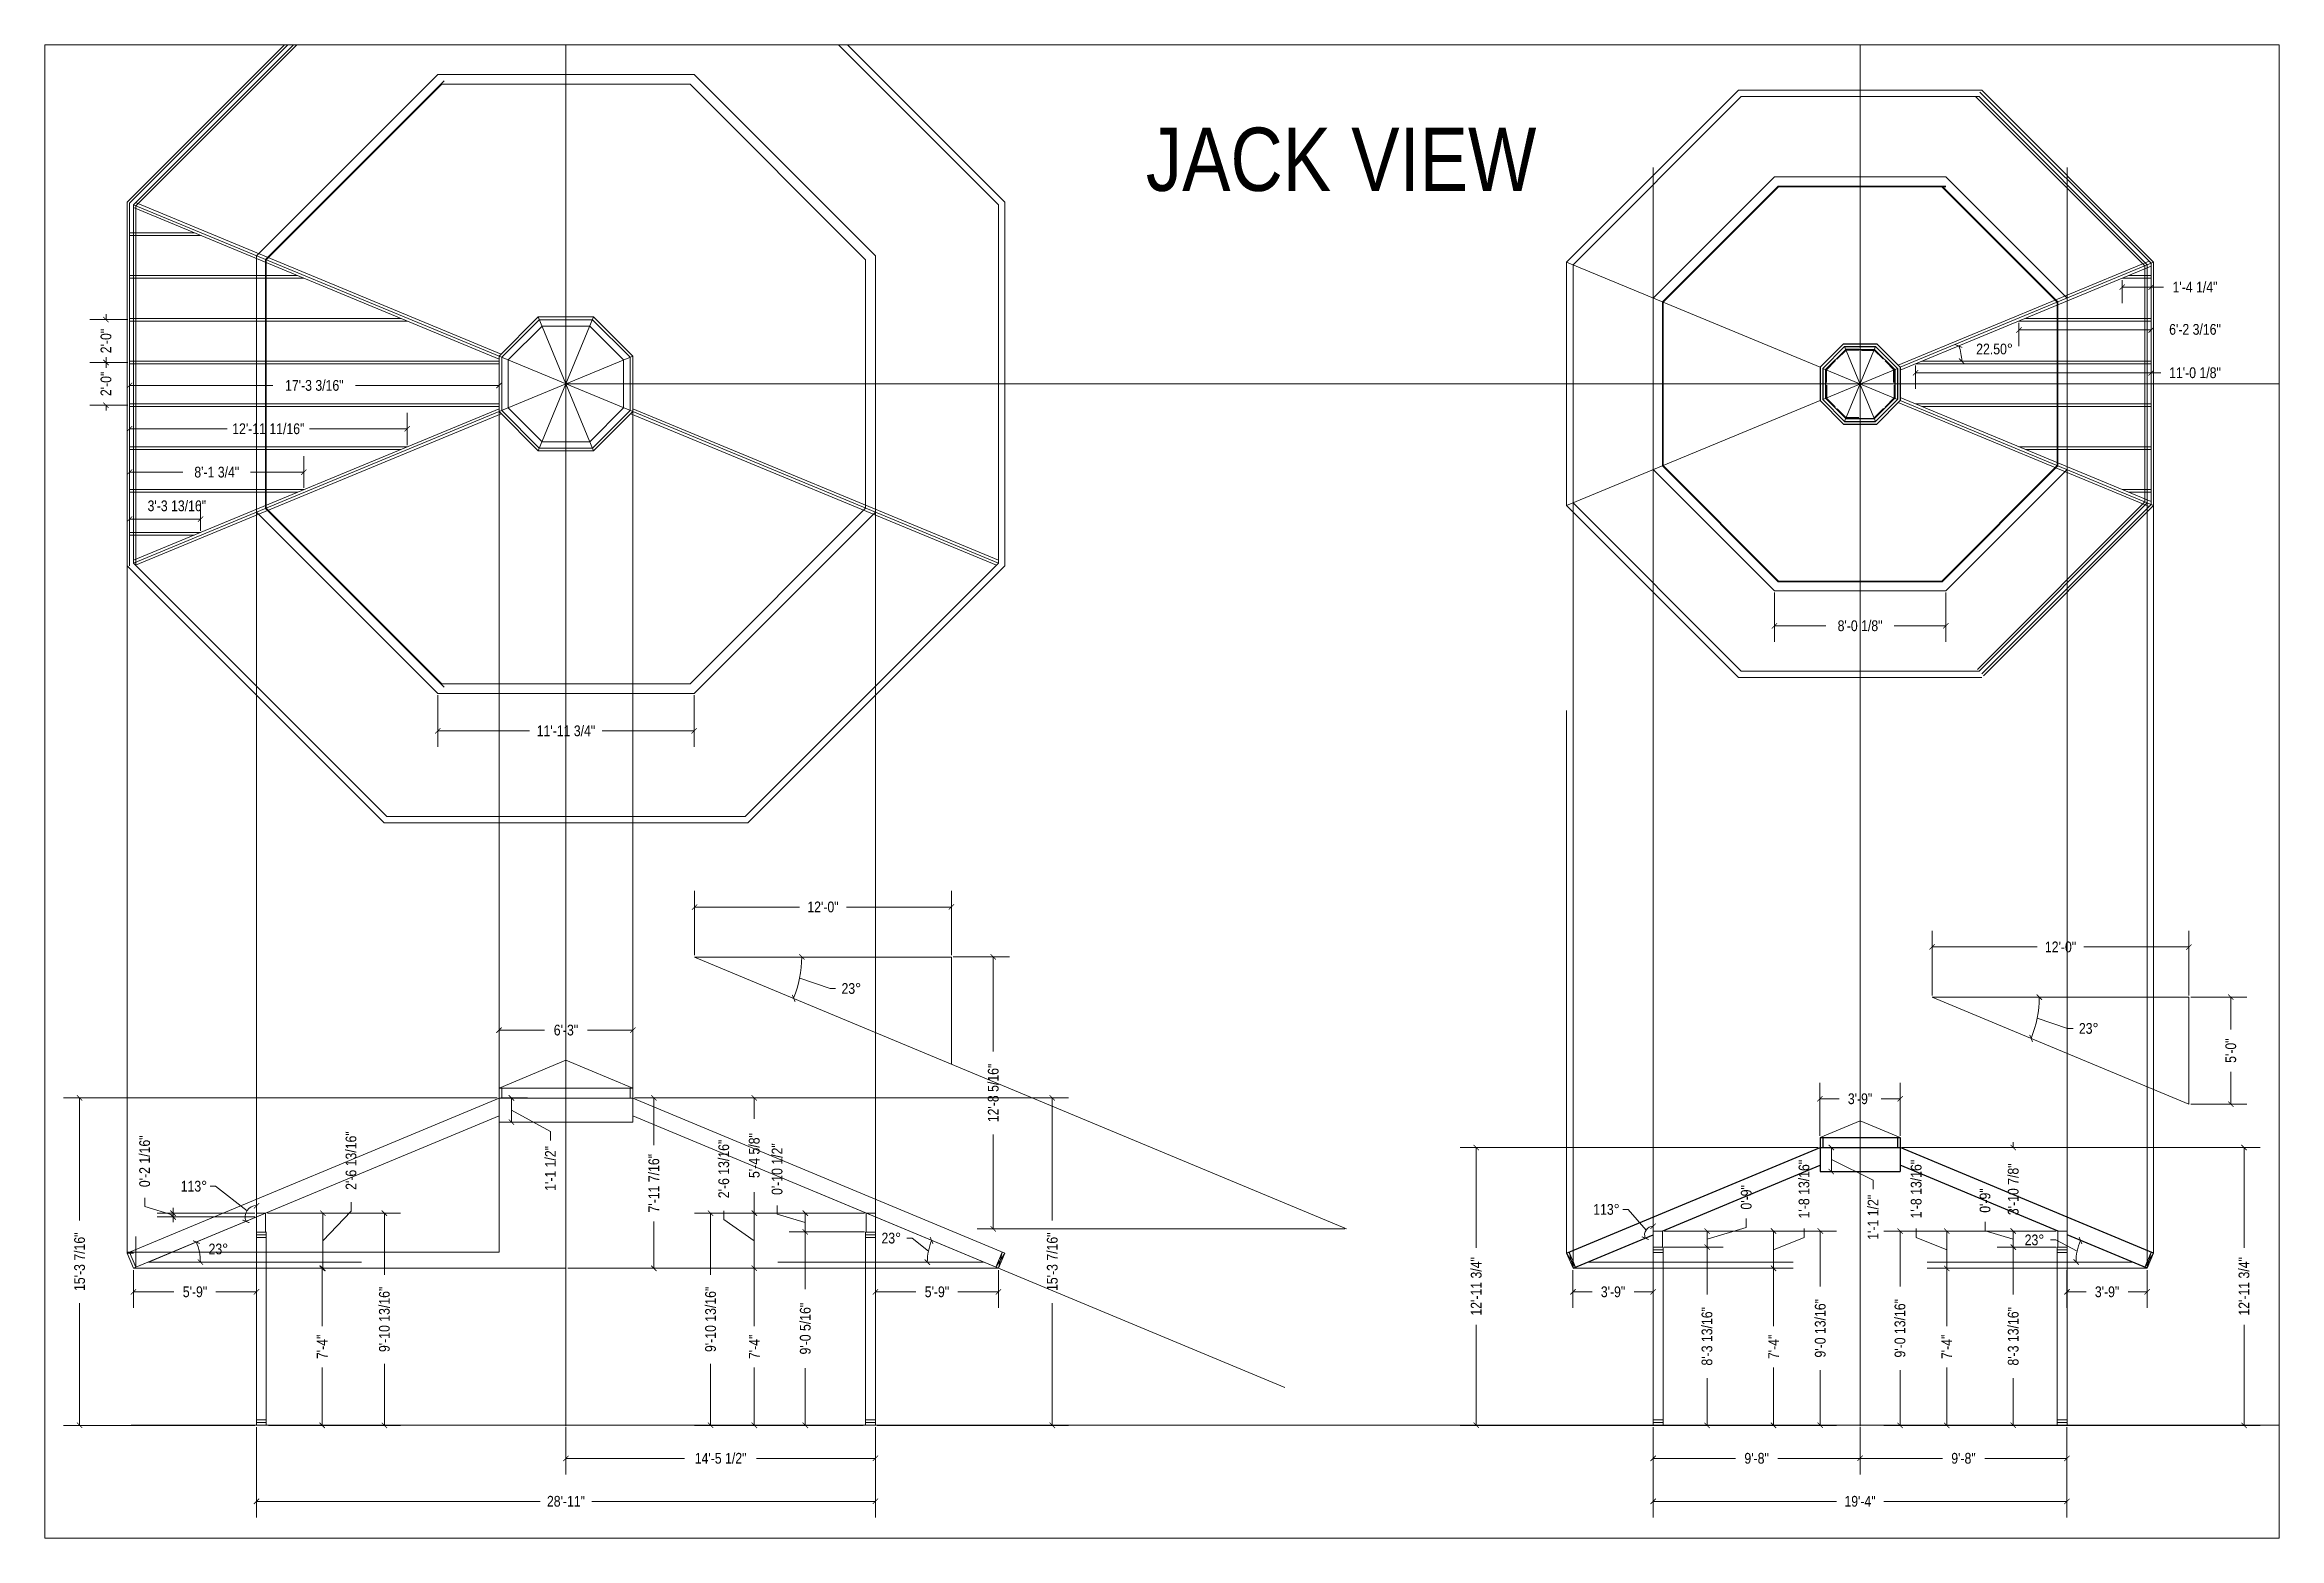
# Paper-space layout 'JACK VIEW' of a CAD drawing. Header units: inches. Extents: x 0 to 35.3, y 0 to 23.6.
# The model-space entities are those that its viewports show. They can reach past a viewport. Long polylines and large blocks are cut down to what shows.
import ezdxf

# ---------------------------------------------------------------- set-up
doc = ezdxf.new("R2010")
doc.units = ezdxf.units.IN
doc.header["$MEASUREMENT"] = 0
doc.layers.get('0').update_dxf_attribs({"color": 8, "lineweight": 9})
doc.layers.add('DIMENSIONS', color=7, linetype='Continuous')
doc.layers.add('DIMENSIONS @ 1', color=7, linetype='Continuous')
for name, color, linetype, lineweight in [('GRID LAYOUT', 1, 'Continuous', 9), ('ROOF BEAMS', 3, 'Continuous', 30), ('SKYLIGHT', 4, 'Continuous', 20), ('STEEL', 5, 'Continuous', 9), ('WALL FRAMING', 7, 'Continuous', 30), ('WALL FRAMING @ 1', 7, 'Continuous', 30)]:
    doc.layers.add(name, color=color, linetype=linetype, lineweight=lineweight)
doc.styles.add('ARCHENTLTD', font='technical.ttf', dxfattribs={"height": 6})
doc.dimstyles.new('ARCHENTLTD', dxfattribs={"dimscale": 0.05, "dimtxt": 6, "dimasz": 3, "dimexe": 9, "dimexo": 1, "dimgap": 2.5, "dimtad": 0, "dimdec": 4, "dimzin": 1, "dimdsep": 46, "dimlunit": 4, "dimtxsty": 'ARCHENTLTD', "dimblk": 'ARCHTICK', "dimcen": 6, "dimclrd": 256, "dimclre": 256, "dimclrt": 256, "dimazin": 0, "dimtfac": 1, "dimtdec": 4, "dimtofl": 0, "dimtmove": 1, "dimatfit": 3, "dimldrblk": 'ARCHTICK', "dimfxl": 1, "dimfrac": 2, "dimtolj": 1, "dimtzin": 0, "dimlwd": 9, "dimlwe": 9, "dimarcsym": 0})

psp = doc.layouts.new('JACK VIEW')

# ---------------------------------------------------------------- texts
at = {"layer": 'DIMENSIONS @ 1', "lineweight": 9, "insert": (17.411, 22.293), "char_height": 1, "width": 6.288, "attachment_point": 1, "style": 'ARCHENTLTD'}
psp.add_mtext('JACK VIEW', dxfattribs=at)

msp = doc.modelspace()

# ---------------------------------------------------------------- blocks, each defined once
blk = doc.blocks.new('_ArchTick')
at = {"color": 0, "linetype": 'ByBlock', "const_width": 0.15}
blk.add_lwpolyline([(-0.5, -0.5), (0.5, 0.5)], dxfattribs=at)
blk = doc.blocks.new('*D93')
at = {"layer": 'DIMENSIONS', "lineweight": 9}
for p, q in [((24641.3, 15586.3), (24641.3, 15559.8)), ((24814.8, 15586.3), (24814.8, 15559.8)), ((24641.3, 15568.8), (24707.8, 15568.8)), ((24814.8, 15568.8), (24748.2, 15568.8))]:
    blk.add_line(p, q, dxfattribs=at)
at = {"layer": 'DIMENSIONS', "lineweight": 9, "xscale": 3, "yscale": 3, "zscale": 3, "rotation": 180}
blk.add_blockref('_ArchTick', (24641.3, 15568.8), dxfattribs=at)
at = {"layer": 'DIMENSIONS', "lineweight": 9, "xscale": 3, "yscale": 3, "zscale": 3}
blk.add_blockref('_ArchTick', (24814.8, 15568.8), dxfattribs=at)
at = {"layer": 'DIMENSIONS', "lineweight": 9, "insert": (24728, 15568.8), "char_height": 6, "attachment_point": 5, "style": 'ARCHENTLTD'}
blk.add_mtext('\\A1;14\'-5 1/2"', dxfattribs=at)
blk = doc.blocks.new('*D94')
at = {"layer": 'DIMENSIONS', "lineweight": 9}
for p, q in [((24729.8, 15702.6), (24729.8, 15707.6)), ((24746.9, 15690.7), (24729.8, 15702.6)), ((24808.7, 15706.2), (24737.9, 15706.2)), ((24746.9, 15706.2), (24746.9, 15675.3)), ((24808.3, 15675.3), (24737.9, 15675.3))]:
    blk.add_line(p, q, dxfattribs=at)
at = {"layer": 'DIMENSIONS', "lineweight": 9, "xscale": 3, "yscale": 3, "zscale": 3}
for p, rotation in [((24746.9, 15706.2), 90), ((24746.9, 15675.3), 270)]:
    blk.add_blockref('_ArchTick', p, dxfattribs=dict(at, rotation=rotation))
at = {"layer": 'DIMENSIONS', "lineweight": 9, "insert": (24729.8, 15731), "char_height": 6, "attachment_point": 5, "rotation": 90, "style": 'ARCHENTLTD'}
blk.add_mtext('\\A1;2\'-6 13/16"', dxfattribs=at)
blk = doc.blocks.new('*D95')
at = {"layer": 'DIMENSIONS', "lineweight": 9}
for p, q in [((24679.8, 15770.8), (24923, 15770.8)), ((24914, 15770.8), (24914, 15702.2)), ((24914, 15587.3), (24914, 15655.8)), ((24815.8, 15587.3), (24923, 15587.3))]:
    blk.add_line(p, q, dxfattribs=at)
at = {"layer": 'DIMENSIONS', "lineweight": 9, "xscale": 3, "yscale": 3, "zscale": 3}
for p, rotation in [((24914, 15770.8), 90), ((24914, 15587.3), 270)]:
    blk.add_blockref('_ArchTick', p, dxfattribs=dict(at, rotation=rotation))
at = {"layer": 'DIMENSIONS', "lineweight": 9, "insert": (24914, 15679), "char_height": 6, "attachment_point": 5, "rotation": 90, "style": 'ARCHENTLTD'}
blk.add_mtext('\\A1;15\'-3 7/16"', dxfattribs=at)
blk = doc.blocks.new('*D96')
at = {"layer": 'DIMENSIONS', "lineweight": 9}
for p, q in [((24814.8, 15674.3), (24814.8, 15653.1)), ((24814.8, 15662.1), (24837.5, 15662.1)), ((24883.8, 15662.1), (24861, 15662.1)), ((24883.8, 15674.3), (24883.8, 15653.1))]:
    blk.add_line(p, q, dxfattribs=at)
at = {"layer": 'DIMENSIONS', "lineweight": 9, "xscale": 3, "yscale": 3, "zscale": 3, "rotation": 180}
blk.add_blockref('_ArchTick', (24814.8, 15662.1), dxfattribs=at)
at = {"layer": 'DIMENSIONS', "lineweight": 9, "xscale": 3, "yscale": 3, "zscale": 3}
blk.add_blockref('_ArchTick', (24883.8, 15662.1), dxfattribs=at)
at = {"layer": 'DIMENSIONS', "lineweight": 9, "insert": (24849.3, 15662.1), "char_height": 6, "attachment_point": 5, "style": 'ARCHENTLTD'}
blk.add_mtext('\\A1;5\'-9"', dxfattribs=at)
blk = doc.blocks.new('*D97')
at = {"layer": 'DIMENSIONS', "lineweight": 9}
for p, q in [((24776.9, 15706.2), (24713.4, 15706.2)), ((24722.4, 15706.2), (24722.4, 15671.6)), ((24722.4, 15587.3), (24722.4, 15621.8)), ((24776.9, 15587.3), (24713.4, 15587.3))]:
    blk.add_line(p, q, dxfattribs=at)
at = {"layer": 'DIMENSIONS', "lineweight": 9, "xscale": 3, "yscale": 3, "zscale": 3}
for p, rotation in [((24722.4, 15706.2), 90), ((24722.4, 15587.3), 270)]:
    blk.add_blockref('_ArchTick', p, dxfattribs=dict(at, rotation=rotation))
at = {"layer": 'DIMENSIONS', "lineweight": 9, "insert": (24722.4, 15646.7), "char_height": 6, "attachment_point": 5, "rotation": 90, "style": 'ARCHENTLTD'}
blk.add_mtext('\\A1;9\'-10 13/16"', dxfattribs=at)
blk = doc.blocks.new('*D98')
at = {"layer": 'DIMENSIONS', "lineweight": 9}
for p, q in [((24603.8, 15777.3), (24603.8, 15817.8)), ((24678.8, 15777.3), (24678.8, 15817.8)), ((24603.8, 15808.8), (24629.3, 15808.8)), ((24678.8, 15808.8), (24653.3, 15808.8))]:
    blk.add_line(p, q, dxfattribs=at)
at = {"layer": 'DIMENSIONS', "lineweight": 9, "xscale": 3, "yscale": 3, "zscale": 3, "rotation": 180}
blk.add_blockref('_ArchTick', (24603.8, 15808.8), dxfattribs=at)
at = {"layer": 'DIMENSIONS', "lineweight": 9, "xscale": 3, "yscale": 3, "zscale": 3}
blk.add_blockref('_ArchTick', (24678.8, 15808.8), dxfattribs=at)
at = {"layer": 'DIMENSIONS', "lineweight": 9, "insert": (24641.3, 15808.8), "char_height": 6, "attachment_point": 5, "style": 'ARCHENTLTD'}
blk.add_mtext('\\A1;6\'-3"', dxfattribs=at)
blk = doc.blocks.new('*D104')
at = {"layer": 'DIMENSIONS', "lineweight": 9}
for p, q in [((24745.9, 15675.3), (24737.9, 15675.3)), ((24746.9, 15675.3), (24746.9, 15642.9)), ((24746.9, 15587.3), (24746.9, 15619.7)), ((24808, 15587.3), (24737.9, 15587.3))]:
    blk.add_line(p, q, dxfattribs=at)
at = {"layer": 'DIMENSIONS', "lineweight": 9, "xscale": 3, "yscale": 3, "zscale": 3}
for p, rotation in [((24746.9, 15675.3), 90), ((24746.9, 15587.3), 270)]:
    blk.add_blockref('_ArchTick', p, dxfattribs=dict(at, rotation=rotation))
at = {"layer": 'DIMENSIONS', "lineweight": 9, "insert": (24746.9, 15631.3), "char_height": 6, "attachment_point": 5, "rotation": 90, "style": 'ARCHENTLTD'}
blk.add_mtext('\\A1;7\'-4"', dxfattribs=at)
blk = doc.blocks.new('*D105')
at = {"layer": 'DIMENSIONS', "lineweight": 9}
for p, q in [((24467.8, 15586.3), (24467.8, 15535.7)), ((24814.8, 15586.3), (24814.8, 15535.7)), ((24467.8, 15544.7), (24626.8, 15544.7)), ((24814.8, 15544.7), (24655.8, 15544.7))]:
    blk.add_line(p, q, dxfattribs=at)
at = {"layer": 'DIMENSIONS', "lineweight": 9, "xscale": 3, "yscale": 3, "zscale": 3, "rotation": 180}
blk.add_blockref('_ArchTick', (24467.8, 15544.7), dxfattribs=at)
at = {"layer": 'DIMENSIONS', "lineweight": 9, "xscale": 3, "yscale": 3, "zscale": 3}
blk.add_blockref('_ArchTick', (24814.8, 15544.7), dxfattribs=at)
at = {"layer": 'DIMENSIONS', "lineweight": 9, "insert": (24641.3, 15544.7), "char_height": 6, "attachment_point": 5, "style": 'ARCHENTLTD'}
blk.add_mtext('\\A1;28\'-11"', dxfattribs=at)
blk = doc.blocks.new('*D106')
at = {"layer": 'DIMENSIONS', "lineweight": 9}
for p, q in [((24713.4, 15850.8), (24713.4, 15886.8)), ((24713.4, 15877.8), (24772.3, 15877.8)), ((24857.4, 15877.8), (24798.6, 15877.8)), ((24857.4, 15850.8), (24857.4, 15886.8))]:
    blk.add_line(p, q, dxfattribs=at)
at = {"layer": 'DIMENSIONS', "lineweight": 9, "xscale": 3, "yscale": 3, "zscale": 3, "rotation": 180}
blk.add_blockref('_ArchTick', (24713.4, 15877.8), dxfattribs=at)
at = {"layer": 'DIMENSIONS', "lineweight": 9, "xscale": 3, "yscale": 3, "zscale": 3}
blk.add_blockref('_ArchTick', (24857.4, 15877.8), dxfattribs=at)
at = {"layer": 'DIMENSIONS', "lineweight": 9, "insert": (24785.4, 15877.8), "char_height": 6, "attachment_point": 5, "style": 'ARCHENTLTD'}
blk.add_mtext('\\A1;12\'-0"', dxfattribs=at)
blk = doc.blocks.new('*D107')
at = {"layer": 'DIMENSIONS', "lineweight": 9}
for p, q in [((24858.4, 15849.8), (24889.9, 15849.8)), ((24880.9, 15849.8), (24880.9, 15796.9)), ((24880.9, 15697.4), (24880.9, 15750.3)), ((25078, 15697.4), (24871.9, 15697.4))]:
    blk.add_line(p, q, dxfattribs=at)
at = {"layer": 'DIMENSIONS', "lineweight": 9, "xscale": 3, "yscale": 3, "zscale": 3}
for p, rotation in [((24880.9, 15849.8), 90), ((24880.9, 15697.4), 270)]:
    blk.add_blockref('_ArchTick', p, dxfattribs=dict(at, rotation=rotation))
at = {"layer": 'DIMENSIONS', "lineweight": 9, "insert": (24880.9, 15773.6), "char_height": 6, "attachment_point": 5, "rotation": 90, "style": 'ARCHENTLTD'}
blk.add_mtext('\\A1;12\'-8 5/16"', dxfattribs=at)
blk = doc.blocks.new('*D111')
at = {"layer": 'DIMENSIONS', "lineweight": 9}
for p, q in [((24520.8, 15707.3), (24520.8, 15712.3)), ((24473.9, 15706.2), (24514, 15706.2)), ((24505, 15690.7), (24520.8, 15707.3)), ((24505, 15706.2), (24505, 15675.3)), ((24474.3, 15675.3), (24514, 15675.3))]:
    blk.add_line(p, q, dxfattribs=at)
at = {"layer": 'DIMENSIONS', "lineweight": 9, "xscale": 3, "yscale": 3, "zscale": 3}
for p, rotation in [((24505, 15706.2), 90), ((24505, 15675.3), 270)]:
    blk.add_blockref('_ArchTick', p, dxfattribs=dict(at, rotation=rotation))
at = {"layer": 'DIMENSIONS', "lineweight": 9, "insert": (24520.8, 15735.7), "char_height": 6, "attachment_point": 5, "rotation": 90, "style": 'ARCHENTLTD'}
blk.add_mtext('\\A1;2\'-6 13/16"', dxfattribs=at)
blk = doc.blocks.new('*D108')
at = {"layer": 'DIMENSIONS', "lineweight": 9}
for p, q in [((24602.8, 15770.8), (24359.6, 15770.8)), ((24368.6, 15770.8), (24368.6, 15702.2)), ((24368.6, 15587.3), (24368.6, 15655.8)), ((24466.8, 15587.3), (24359.6, 15587.3))]:
    blk.add_line(p, q, dxfattribs=at)
at = {"layer": 'DIMENSIONS', "lineweight": 9, "xscale": 3, "yscale": 3, "zscale": 3}
for p, rotation in [((24368.6, 15770.8), 90), ((24368.6, 15587.3), 270)]:
    blk.add_blockref('_ArchTick', p, dxfattribs=dict(at, rotation=rotation))
at = {"layer": 'DIMENSIONS', "lineweight": 9, "insert": (24368.6, 15679), "char_height": 6, "attachment_point": 5, "rotation": 90, "style": 'ARCHENTLTD'}
blk.add_mtext('\\A1;15\'-3 7/16"', dxfattribs=at)
blk = doc.blocks.new('*D109')
at = {"layer": 'DIMENSIONS', "lineweight": 9}
for p, q in [((24398.8, 15674.3), (24398.8, 15653.1)), ((24398.8, 15662.1), (24421.5, 15662.1)), ((24467.8, 15662.1), (24445, 15662.1)), ((24467.8, 15674.3), (24467.8, 15653.1))]:
    blk.add_line(p, q, dxfattribs=at)
at = {"layer": 'DIMENSIONS', "lineweight": 9, "xscale": 3, "yscale": 3, "zscale": 3, "rotation": 180}
blk.add_blockref('_ArchTick', (24398.8, 15662.1), dxfattribs=at)
at = {"layer": 'DIMENSIONS', "lineweight": 9, "xscale": 3, "yscale": 3, "zscale": 3}
blk.add_blockref('_ArchTick', (24467.8, 15662.1), dxfattribs=at)
at = {"layer": 'DIMENSIONS', "lineweight": 9, "insert": (24433.3, 15662.1), "char_height": 6, "attachment_point": 5, "style": 'ARCHENTLTD'}
blk.add_mtext('\\A1;5\'-9"', dxfattribs=at)
blk = doc.blocks.new('*D110')
at = {"layer": 'DIMENSIONS', "lineweight": 9}
for p, q in [((24505.6, 15706.2), (24548.5, 15706.2)), ((24539.5, 15706.2), (24539.5, 15671.6)), ((24539.5, 15587.3), (24539.5, 15621.8)), ((24505.6, 15587.3), (24548.5, 15587.3))]:
    blk.add_line(p, q, dxfattribs=at)
at = {"layer": 'DIMENSIONS', "lineweight": 9, "xscale": 3, "yscale": 3, "zscale": 3}
for p, rotation in [((24539.5, 15706.2), 90), ((24539.5, 15587.3), 270)]:
    blk.add_blockref('_ArchTick', p, dxfattribs=dict(at, rotation=rotation))
at = {"layer": 'DIMENSIONS', "lineweight": 9, "insert": (24539.5, 15646.7), "char_height": 6, "attachment_point": 5, "rotation": 90, "style": 'ARCHENTLTD'}
blk.add_mtext('\\A1;9\'-10 13/16"', dxfattribs=at)
blk = doc.blocks.new('*D112')
at = {"layer": 'DIMENSIONS', "lineweight": 9}
for p, q in [((24503.6, 15675.3), (24495.6, 15675.3)), ((24504.6, 15675.3), (24504.6, 15642.9)), ((24504.6, 15587.3), (24504.6, 15619.7)), ((24474.6, 15587.3), (24513.6, 15587.3))]:
    blk.add_line(p, q, dxfattribs=at)
at = {"layer": 'DIMENSIONS', "lineweight": 9, "xscale": 3, "yscale": 3, "zscale": 3}
for p, rotation in [((24504.6, 15675.3), 90), ((24504.6, 15587.3), 270)]:
    blk.add_blockref('_ArchTick', p, dxfattribs=dict(at, rotation=rotation))
at = {"layer": 'DIMENSIONS', "lineweight": 9, "insert": (24504.6, 15631.3), "char_height": 6, "attachment_point": 5, "rotation": 90, "style": 'ARCHENTLTD'}
blk.add_mtext('\\A1;7\'-4"', dxfattribs=at)
blk = doc.blocks.new('*D113')
at = {"layer": 'WALL FRAMING', "lineweight": 9}
for p, q in [((24772.4, 15838), (24789.5, 15832.1)), ((24789.5, 15832.1), (24792.5, 15832.1))]:
    blk.add_line(p, q, dxfattribs=at)
blk.add_arc((24713.4, 15849.8), 60.1, 337.3801, 360, dxfattribs=at)
at = {"layer": 'WALL FRAMING', "lineweight": 9, "xscale": 3, "yscale": 3, "zscale": 3}
for p, rotation in [((24773.6, 15849.8), 89.9999999999992), ((24769, 15826.6), 247.3801350519595)]:
    blk.add_blockref('_ArchTick', p, dxfattribs=dict(at, rotation=rotation))
at = {"layer": 'WALL FRAMING', "lineweight": 9, "insert": (24801.3, 15832.1), "char_height": 6, "attachment_point": 5, "style": 'ARCHENTLTD'}
blk.add_mtext('\\A1;23°', dxfattribs=at)
blk = doc.blocks.new('*D114')
at = {"layer": 'WALL FRAMING', "lineweight": 9}
for p, q in [((24835.5, 15692.2), (24832.5, 15692.2)), ((24844.5, 15685), (24835.5, 15692.2))]:
    blk.add_line(p, q, dxfattribs=at)
blk.add_arc((24875.4, 15678.8), 31.5, 157.3801, 180, dxfattribs=at)
at = {"layer": 'WALL FRAMING', "lineweight": 9, "xscale": 3, "yscale": 3, "zscale": 3}
for p, rotation in [((24846.3, 15690.9), 67.38013505196034), ((24843.9, 15678.8), 270.0000000000014)]:
    blk.add_blockref('_ArchTick', p, dxfattribs=dict(at, rotation=rotation))
at = {"layer": 'WALL FRAMING', "lineweight": 9, "insert": (24823.7, 15692.2), "char_height": 6, "attachment_point": 5, "style": 'ARCHENTLTD'}
blk.add_mtext('\\A1;23°', dxfattribs=at)
blk = doc.blocks.new('*D115')
at = {"layer": 'WALL FRAMING', "lineweight": 9}
for p, q in [((24759.7, 15705.6), (24759.7, 15710.6)), ((24775.5, 15700.9), (24759.7, 15705.6)), ((24808.7, 15706.2), (24766.5, 15706.2)), ((24775.5, 15706.2), (24775.5, 15695.7)), ((24808.7, 15695.7), (24766.5, 15695.7))]:
    blk.add_line(p, q, dxfattribs=at)
at = {"layer": 'WALL FRAMING', "lineweight": 9, "xscale": 3, "yscale": 3, "zscale": 3}
for p, rotation in [((24775.5, 15706.2), 90), ((24775.5, 15695.7), 270)]:
    blk.add_blockref('_ArchTick', p, dxfattribs=dict(at, rotation=rotation))
at = {"layer": 'WALL FRAMING', "lineweight": 9, "insert": (24759.7, 15730.9), "char_height": 6, "attachment_point": 5, "rotation": 90, "style": 'ARCHENTLTD'}
blk.add_mtext('\\A1;0\'-10 1/2"', dxfattribs=at)
blk = doc.blocks.new('*D116')
at = {"layer": 'WALL FRAMING', "lineweight": 9}
for p, q in [((24808.7, 15695.7), (24766.5, 15695.7)), ((24775.5, 15695.7), (24775.5, 15663.6)), ((24775.5, 15587.3), (24775.5, 15619.4)), ((24799.5, 15587.3), (24766.5, 15587.3))]:
    blk.add_line(p, q, dxfattribs=at)
at = {"layer": 'WALL FRAMING', "lineweight": 9, "xscale": 3, "yscale": 3, "zscale": 3}
for p, rotation in [((24775.5, 15695.7), 90), ((24775.5, 15587.3), 270)]:
    blk.add_blockref('_ArchTick', p, dxfattribs=dict(at, rotation=rotation))
at = {"layer": 'WALL FRAMING', "lineweight": 9, "insert": (24775.5, 15641.5), "char_height": 6, "attachment_point": 5, "rotation": 90, "style": 'ARCHENTLTD'}
blk.add_mtext('\\A1;9\'-0 5/16"', dxfattribs=at)
blk = doc.blocks.new('*D120')
at = {"layer": 'DIMENSIONS', "lineweight": 9}
for p, q in [((25366.9, 15586.3), (25366.9, 15559.8)), ((25482.9, 15586.3), (25482.9, 15559.8)), ((25366.9, 15568.8), (25413.1, 15568.8)), ((25482.9, 15568.8), (25436.8, 15568.8))]:
    blk.add_line(p, q, dxfattribs=at)
at = {"layer": 'DIMENSIONS', "lineweight": 9, "xscale": 3, "yscale": 3, "zscale": 3, "rotation": 180}
blk.add_blockref('_ArchTick', (25366.9, 15568.8), dxfattribs=at)
at = {"layer": 'DIMENSIONS', "lineweight": 9, "xscale": 3, "yscale": 3, "zscale": 3}
blk.add_blockref('_ArchTick', (25482.9, 15568.8), dxfattribs=at)
at = {"layer": 'DIMENSIONS', "lineweight": 9, "insert": (25424.9, 15568.8), "char_height": 6, "attachment_point": 5, "style": 'ARCHENTLTD'}
blk.add_mtext('\\A1;9\'-8"', dxfattribs=at)
blk = doc.blocks.new('*D121')
at = {"layer": 'DIMENSIONS', "lineweight": 9}
for p, q in [((25398.4, 15692.6), (25398.4, 15697.6)), ((25415.5, 15685.7), (25398.4, 15692.6)), ((25476.8, 15696.2), (25406.5, 15696.2)), ((25415.5, 15696.2), (25415.5, 15675.3)), ((25481.9, 15675.3), (25406.5, 15675.3))]:
    blk.add_line(p, q, dxfattribs=at)
at = {"layer": 'DIMENSIONS', "lineweight": 9, "xscale": 3, "yscale": 3, "zscale": 3}
for p, rotation in [((25415.5, 15696.2), 90), ((25415.5, 15675.3), 270)]:
    blk.add_blockref('_ArchTick', p, dxfattribs=dict(at, rotation=rotation))
at = {"layer": 'DIMENSIONS', "lineweight": 9, "insert": (25398.4, 15719.7), "char_height": 6, "attachment_point": 5, "rotation": 90, "style": 'ARCHENTLTD'}
blk.add_mtext('\\A1;1\'-8 13/16"', dxfattribs=at)
blk = doc.blocks.new('*D117')
at = {"layer": 'DIMENSIONS', "lineweight": 9}
for p, q in [((25390.4, 15743), (25591.2, 15743)), ((25582.2, 15743), (25582.2, 15686.8)), ((25582.2, 15587.3), (25582.2, 15643.6)), ((25483.9, 15587.3), (25591.2, 15587.3))]:
    blk.add_line(p, q, dxfattribs=at)
at = {"layer": 'DIMENSIONS', "lineweight": 9, "xscale": 3, "yscale": 3, "zscale": 3}
for p, rotation in [((25582.2, 15743), 90), ((25582.2, 15587.3), 270)]:
    blk.add_blockref('_ArchTick', p, dxfattribs=dict(at, rotation=rotation))
at = {"layer": 'DIMENSIONS', "lineweight": 9, "insert": (25582.2, 15665.2), "char_height": 6, "attachment_point": 5, "rotation": 90, "style": 'ARCHENTLTD'}
blk.add_mtext('\\A1;12\'-11 3/4"', dxfattribs=at)
blk = doc.blocks.new('*D118')
at = {"layer": 'DIMENSIONS', "lineweight": 9}
for p, q in [((25482.9, 15674.3), (25482.9, 15653.1)), ((25482.9, 15662.1), (25493.7, 15662.1)), ((25527.9, 15662.1), (25517.2, 15662.1)), ((25527.9, 15674.3), (25527.9, 15653.1))]:
    blk.add_line(p, q, dxfattribs=at)
at = {"layer": 'DIMENSIONS', "lineweight": 9, "xscale": 3, "yscale": 3, "zscale": 3, "rotation": 180}
blk.add_blockref('_ArchTick', (25482.9, 15662.1), dxfattribs=at)
at = {"layer": 'DIMENSIONS', "lineweight": 9, "xscale": 3, "yscale": 3, "zscale": 3}
blk.add_blockref('_ArchTick', (25527.9, 15662.1), dxfattribs=at)
at = {"layer": 'DIMENSIONS', "lineweight": 9, "insert": (25505.4, 15662.1), "char_height": 6, "attachment_point": 5, "style": 'ARCHENTLTD'}
blk.add_mtext('\\A1;3\'-9"', dxfattribs=at)
blk = doc.blocks.new('*D119')
at = {"layer": 'DIMENSIONS', "lineweight": 9}
for p, q in [((25476.8, 15696.2), (25380.3, 15696.2)), ((25389.3, 15696.2), (25389.3, 15665.2)), ((25389.3, 15587.3), (25389.3, 15618.3)), ((25502.6, 15587.3), (25380.3, 15587.3))]:
    blk.add_line(p, q, dxfattribs=at)
at = {"layer": 'DIMENSIONS', "lineweight": 9, "xscale": 3, "yscale": 3, "zscale": 3}
for p, rotation in [((25389.3, 15696.2), 90), ((25389.3, 15587.3), 270)]:
    blk.add_blockref('_ArchTick', p, dxfattribs=dict(at, rotation=rotation))
at = {"layer": 'DIMENSIONS', "lineweight": 9, "insert": (25389.3, 15641.7), "char_height": 6, "attachment_point": 5, "rotation": 90, "style": 'ARCHENTLTD'}
blk.add_mtext('\\A1;9\'-0 13/16"', dxfattribs=at)
blk = doc.blocks.new('*D122')
at = {"layer": 'DIMENSIONS', "lineweight": 9}
for p, q in [((25414.5, 15675.3), (25406.5, 15675.3)), ((25415.5, 15675.3), (25415.5, 15642.9)), ((25415.5, 15587.3), (25415.5, 15619.7)), ((25476.4, 15587.3), (25406.5, 15587.3))]:
    blk.add_line(p, q, dxfattribs=at)
at = {"layer": 'DIMENSIONS', "lineweight": 9, "xscale": 3, "yscale": 3, "zscale": 3}
for p, rotation in [((25415.5, 15675.3), 90), ((25415.5, 15587.3), 270)]:
    blk.add_blockref('_ArchTick', p, dxfattribs=dict(at, rotation=rotation))
at = {"layer": 'DIMENSIONS', "lineweight": 9, "insert": (25415.5, 15631.3), "char_height": 6, "attachment_point": 5, "rotation": 90, "style": 'ARCHENTLTD'}
blk.add_mtext('\\A1;7\'-4"', dxfattribs=at)
blk = doc.blocks.new('*D123')
at = {"layer": 'DIMENSIONS', "lineweight": 9}
for p, q in [((25250.9, 15586.3), (25250.9, 15535.7)), ((25482.9, 15586.3), (25482.9, 15535.7)), ((25250.9, 15544.7), (25353.6, 15544.7)), ((25482.9, 15544.7), (25380.3, 15544.7))]:
    blk.add_line(p, q, dxfattribs=at)
at = {"layer": 'DIMENSIONS', "lineweight": 9, "xscale": 3, "yscale": 3, "zscale": 3, "rotation": 180}
blk.add_blockref('_ArchTick', (25250.9, 15544.7), dxfattribs=at)
at = {"layer": 'DIMENSIONS', "lineweight": 9, "xscale": 3, "yscale": 3, "zscale": 3}
blk.add_blockref('_ArchTick', (25482.9, 15544.7), dxfattribs=at)
at = {"layer": 'DIMENSIONS', "lineweight": 9, "insert": (25366.9, 15544.7), "char_height": 6, "attachment_point": 5, "style": 'ARCHENTLTD'}
blk.add_mtext('\\A1;19\'-4"', dxfattribs=at)
blk = doc.blocks.new('*D124')
at = {"layer": 'DIMENSIONS', "lineweight": 9}
for p, q in [((25407.3, 15828.3), (25407.3, 15864.4)), ((25551.3, 15828.3), (25551.3, 15864.4)), ((25407.3, 15855.4), (25466.2, 15855.4)), ((25551.3, 15855.4), (25492.4, 15855.4))]:
    blk.add_line(p, q, dxfattribs=at)
at = {"layer": 'DIMENSIONS', "lineweight": 9, "xscale": 3, "yscale": 3, "zscale": 3, "rotation": 180}
blk.add_blockref('_ArchTick', (25407.3, 15855.4), dxfattribs=at)
at = {"layer": 'DIMENSIONS', "lineweight": 9, "xscale": 3, "yscale": 3, "zscale": 3}
blk.add_blockref('_ArchTick', (25551.3, 15855.4), dxfattribs=at)
at = {"layer": 'DIMENSIONS', "lineweight": 9, "insert": (25479.3, 15855.4), "char_height": 6, "attachment_point": 5, "style": 'ARCHENTLTD'}
blk.add_mtext('\\A1;12\'-0"', dxfattribs=at)
blk = doc.blocks.new('*D125')
at = {"layer": 'DIMENSIONS', "lineweight": 9}
for p, q in [((25552.3, 15827.3), (25583.8, 15827.3)), ((25574.8, 15827.3), (25574.8, 15809.2)), ((25574.8, 15767.3), (25574.8, 15785.4)), ((25552.3, 15767.3), (25583.8, 15767.3))]:
    blk.add_line(p, q, dxfattribs=at)
at = {"layer": 'DIMENSIONS', "lineweight": 9, "xscale": 3, "yscale": 3, "zscale": 3}
for p, rotation in [((25574.8, 15827.3), 90), ((25574.8, 15767.3), 270)]:
    blk.add_blockref('_ArchTick', p, dxfattribs=dict(at, rotation=rotation))
at = {"layer": 'DIMENSIONS', "lineweight": 9, "insert": (25574.8, 15797.3), "char_height": 6, "attachment_point": 5, "rotation": 90, "style": 'ARCHENTLTD'}
blk.add_mtext('\\A1;5\'-0"', dxfattribs=at)
blk = doc.blocks.new('*D126')
at = {"layer": 'WALL FRAMING', "lineweight": 9}
for p, q in [((25466.2, 15815.5), (25483.3, 15809.7)), ((25483.3, 15809.7), (25486.3, 15809.7))]:
    blk.add_line(p, q, dxfattribs=at)
blk.add_arc((25407.3, 15827.3), 60.1, 337.3801, 360, dxfattribs=at)
at = {"layer": 'WALL FRAMING', "lineweight": 9, "xscale": 3, "yscale": 3, "zscale": 3}
for p, rotation in [((25467.4, 15827.3), 89.9999999999996), ((25462.8, 15804.2), 247.3801350519602)]:
    blk.add_blockref('_ArchTick', p, dxfattribs=dict(at, rotation=rotation))
at = {"layer": 'WALL FRAMING', "lineweight": 9, "insert": (25495.1, 15809.7), "char_height": 6, "attachment_point": 5, "style": 'ARCHENTLTD'}
blk.add_mtext('\\A1;23°', dxfattribs=at)
blk = doc.blocks.new('*D127')
at = {"layer": 'WALL FRAMING', "lineweight": 9}
for p, q in [((25476.6, 15691.2), (25473.6, 15691.2)), ((25488.7, 15685), (25476.6, 15691.2))]:
    blk.add_line(p, q, dxfattribs=at)
blk.add_arc((25519.5, 15678.8), 31.5, 157.3801, 180, dxfattribs=at)
at = {"layer": 'WALL FRAMING', "lineweight": 9, "xscale": 3, "yscale": 3, "zscale": 3}
for p, rotation in [((25490.5, 15690.9), 67.38013505195961), ((25488.1, 15678.8), 270.0000000000026)]:
    blk.add_blockref('_ArchTick', p, dxfattribs=dict(at, rotation=rotation))
at = {"layer": 'WALL FRAMING', "lineweight": 9, "insert": (25464.7, 15691.2), "char_height": 6, "attachment_point": 5, "style": 'ARCHENTLTD'}
blk.add_mtext('\\A1;23°', dxfattribs=at)
blk = doc.blocks.new('*D128')
at = {"layer": 'WALL FRAMING', "lineweight": 9}
for p, q in [((25437, 15696.4), (25437, 15701.4)), ((25452.8, 15691.7), (25437, 15696.4)), ((25476.8, 15696.2), (25443.8, 15696.2)), ((25476.8, 15687.2), (25443.8, 15687.2)), ((25452.8, 15696.2), (25452.8, 15687.2))]:
    blk.add_line(p, q, dxfattribs=at)
at = {"layer": 'WALL FRAMING', "lineweight": 9, "xscale": 3, "yscale": 3, "zscale": 3}
for p, rotation in [((25452.8, 15696.2), 90), ((25452.8, 15687.2), 270)]:
    blk.add_blockref('_ArchTick', p, dxfattribs=dict(at, rotation=rotation))
at = {"layer": 'WALL FRAMING', "lineweight": 9, "insert": (25437, 15713.3), "char_height": 6, "attachment_point": 5, "rotation": 90, "style": 'ARCHENTLTD'}
blk.add_mtext('\\A1;0\'-9"', dxfattribs=at)
blk = doc.blocks.new('*D129')
at = {"layer": 'WALL FRAMING', "lineweight": 9}
for p, q in [((25476.8, 15687.2), (25443.8, 15687.2)), ((25452.8, 15687.2), (25452.8, 15660.7)), ((25452.8, 15587.3), (25452.8, 15613.7)), ((25525.2, 15587.3), (25443.8, 15587.3))]:
    blk.add_line(p, q, dxfattribs=at)
at = {"layer": 'WALL FRAMING', "lineweight": 9, "xscale": 3, "yscale": 3, "zscale": 3}
for p, rotation in [((25452.8, 15687.2), 90), ((25452.8, 15587.3), 270)]:
    blk.add_blockref('_ArchTick', p, dxfattribs=dict(at, rotation=rotation))
at = {"layer": 'WALL FRAMING', "lineweight": 9, "insert": (25452.8, 15637.2), "char_height": 6, "attachment_point": 5, "rotation": 90, "style": 'ARCHENTLTD'}
blk.add_mtext('\\A1;8\'-3 13/16"', dxfattribs=at)
blk = doc.blocks.new('*D160')
at = {"layer": 'DIMENSIONS', "lineweight": 9}
for p, q in [((25257.1, 15696.2), (25327.4, 15696.2)), ((25318.4, 15696.2), (25318.4, 15675.3)), ((25318.4, 15685.7), (25335.5, 15692.6)), ((25335.5, 15692.6), (25335.5, 15697.6)), ((25251.9, 15675.3), (25327.4, 15675.3))]:
    blk.add_line(p, q, dxfattribs=at)
at = {"layer": 'DIMENSIONS', "lineweight": 9, "xscale": 3, "yscale": 3, "zscale": 3}
for p, rotation in [((25318.4, 15696.2), 90), ((25318.4, 15675.3), 270)]:
    blk.add_blockref('_ArchTick', p, dxfattribs=dict(at, rotation=rotation))
at = {"layer": 'DIMENSIONS', "lineweight": 9, "insert": (25335.5, 15719.7), "char_height": 6, "attachment_point": 5, "rotation": 90, "style": 'ARCHENTLTD'}
blk.add_mtext('\\A1;1\'-8 13/16"', dxfattribs=at)
blk = doc.blocks.new('*D161')
at = {"layer": 'DIMENSIONS', "lineweight": 9}
for p, q in [((25343.4, 15743), (25142.7, 15743)), ((25151.7, 15743), (25151.7, 15686.8)), ((25151.7, 15587.3), (25151.7, 15643.6)), ((25249.9, 15587.3), (25142.7, 15587.3))]:
    blk.add_line(p, q, dxfattribs=at)
at = {"layer": 'DIMENSIONS', "lineweight": 9, "xscale": 3, "yscale": 3, "zscale": 3}
for p, rotation in [((25151.7, 15743), 90), ((25151.7, 15587.3), 270)]:
    blk.add_blockref('_ArchTick', p, dxfattribs=dict(at, rotation=rotation))
at = {"layer": 'DIMENSIONS', "lineweight": 9, "insert": (25151.7, 15665.2), "char_height": 6, "attachment_point": 5, "rotation": 90, "style": 'ARCHENTLTD'}
blk.add_mtext('\\A1;12\'-11 3/4"', dxfattribs=at)
blk = doc.blocks.new('*D162')
at = {"layer": 'DIMENSIONS', "lineweight": 9}
for p, q in [((25205.9, 15674.3), (25205.9, 15653.1)), ((25205.9, 15662.1), (25216.7, 15662.1)), ((25250.9, 15662.1), (25240.2, 15662.1)), ((25250.9, 15674.3), (25250.9, 15653.1))]:
    blk.add_line(p, q, dxfattribs=at)
at = {"layer": 'DIMENSIONS', "lineweight": 9, "xscale": 3, "yscale": 3, "zscale": 3, "rotation": 180}
blk.add_blockref('_ArchTick', (25205.9, 15662.1), dxfattribs=at)
at = {"layer": 'DIMENSIONS', "lineweight": 9, "xscale": 3, "yscale": 3, "zscale": 3}
blk.add_blockref('_ArchTick', (25250.9, 15662.1), dxfattribs=at)
at = {"layer": 'DIMENSIONS', "lineweight": 9, "insert": (25228.4, 15662.1), "char_height": 6, "attachment_point": 5, "style": 'ARCHENTLTD'}
blk.add_mtext('\\A1;3\'-9"', dxfattribs=at)
blk = doc.blocks.new('*D163')
at = {"layer": 'DIMENSIONS', "lineweight": 9}
for p, q in [((25257.1, 15696.2), (25353.6, 15696.2)), ((25344.6, 15696.2), (25344.6, 15665.2)), ((25344.6, 15587.3), (25344.6, 15618.3)), ((25231.3, 15587.3), (25353.6, 15587.3))]:
    blk.add_line(p, q, dxfattribs=at)
at = {"layer": 'DIMENSIONS', "lineweight": 9, "xscale": 3, "yscale": 3, "zscale": 3}
for p, rotation in [((25344.6, 15696.2), 90), ((25344.6, 15587.3), 270)]:
    blk.add_blockref('_ArchTick', p, dxfattribs=dict(at, rotation=rotation))
at = {"layer": 'DIMENSIONS', "lineweight": 9, "insert": (25344.6, 15641.7), "char_height": 6, "attachment_point": 5, "rotation": 90, "style": 'ARCHENTLTD'}
blk.add_mtext('\\A1;9\'-0 13/16"', dxfattribs=at)
blk = doc.blocks.new('*D164')
at = {"layer": 'DIMENSIONS', "lineweight": 9}
for p, q in [((25317.4, 15675.3), (25309.4, 15675.3)), ((25318.4, 15675.3), (25318.4, 15642.9)), ((25318.4, 15587.3), (25318.4, 15619.7)), ((25257.4, 15587.3), (25327.4, 15587.3))]:
    blk.add_line(p, q, dxfattribs=at)
at = {"layer": 'DIMENSIONS', "lineweight": 9, "xscale": 3, "yscale": 3, "zscale": 3}
for p, rotation in [((25318.4, 15675.3), 90), ((25318.4, 15587.3), 270)]:
    blk.add_blockref('_ArchTick', p, dxfattribs=dict(at, rotation=rotation))
at = {"layer": 'DIMENSIONS', "lineweight": 9, "insert": (25318.4, 15631.3), "char_height": 6, "attachment_point": 5, "rotation": 90, "style": 'ARCHENTLTD'}
blk.add_mtext('\\A1;7\'-4"', dxfattribs=at)
blk = doc.blocks.new('*D165')
at = {"layer": 'WALL FRAMING', "lineweight": 9}
for p, q in [((25303.1, 15698.2), (25303.1, 15703.2)), ((25257.1, 15696.2), (25290.1, 15696.2)), ((25257.1, 15687.2), (25290.1, 15687.2)), ((25281.1, 15691.7), (25303.1, 15698.2)), ((25281.1, 15696.2), (25281.1, 15687.2))]:
    blk.add_line(p, q, dxfattribs=at)
at = {"layer": 'WALL FRAMING', "lineweight": 9, "xscale": 3, "yscale": 3, "zscale": 3}
for p, rotation in [((25281.1, 15696.2), 90), ((25281.1, 15687.2), 270)]:
    blk.add_blockref('_ArchTick', p, dxfattribs=dict(at, rotation=rotation))
at = {"layer": 'WALL FRAMING', "lineweight": 9, "insert": (25303.1, 15715.1), "char_height": 6, "attachment_point": 5, "rotation": 90, "style": 'ARCHENTLTD'}
blk.add_mtext('\\A1;0\'-9"', dxfattribs=at)
blk = doc.blocks.new('*D166')
at = {"layer": 'WALL FRAMING', "lineweight": 9}
for p, q in [((25257.1, 15687.2), (25290.1, 15687.2)), ((25281.1, 15687.2), (25281.1, 15660.7)), ((25281.1, 15587.3), (25281.1, 15613.7)), ((25208.7, 15587.3), (25290.1, 15587.3))]:
    blk.add_line(p, q, dxfattribs=at)
at = {"layer": 'WALL FRAMING', "lineweight": 9, "xscale": 3, "yscale": 3, "zscale": 3}
for p, rotation in [((25281.1, 15687.2), 90), ((25281.1, 15587.3), 270)]:
    blk.add_blockref('_ArchTick', p, dxfattribs=dict(at, rotation=rotation))
at = {"layer": 'WALL FRAMING', "lineweight": 9, "insert": (25281.1, 15637.2), "char_height": 6, "attachment_point": 5, "rotation": 90, "style": 'ARCHENTLTD'}
blk.add_mtext('\\A1;8\'-3 13/16"', dxfattribs=at)
blk = doc.blocks.new('*D167')
at = {"layer": 'DIMENSIONS', "lineweight": 9}
for p, q in [((25250.9, 15586.3), (25250.9, 15559.8)), ((25366.9, 15586.3), (25366.9, 15559.8)), ((25250.9, 15568.8), (25297.1, 15568.8)), ((25366.9, 15568.8), (25320.8, 15568.8))]:
    blk.add_line(p, q, dxfattribs=at)
at = {"layer": 'DIMENSIONS', "lineweight": 9, "xscale": 3, "yscale": 3, "zscale": 3, "rotation": 180}
blk.add_blockref('_ArchTick', (25250.9, 15568.8), dxfattribs=at)
at = {"layer": 'DIMENSIONS', "lineweight": 9, "xscale": 3, "yscale": 3, "zscale": 3}
blk.add_blockref('_ArchTick', (25366.9, 15568.8), dxfattribs=at)
at = {"layer": 'DIMENSIONS', "lineweight": 9, "insert": (25308.9, 15568.8), "char_height": 6, "attachment_point": 5, "style": 'ARCHENTLTD'}
blk.add_mtext('\\A1;9\'-8"', dxfattribs=at)
blk = doc.blocks.new('*D176')
at = {"layer": 'DIMENSIONS', "lineweight": 9}
for p, q in [((25344.4, 15749.5), (25344.4, 15779.3)), ((25389.4, 15749.5), (25389.4, 15779.3)), ((25344.4, 15770.3), (25355.2, 15770.3)), ((25389.4, 15770.3), (25378.7, 15770.3))]:
    blk.add_line(p, q, dxfattribs=at)
at = {"layer": 'DIMENSIONS', "lineweight": 9, "xscale": 3, "yscale": 3, "zscale": 3, "rotation": 180}
blk.add_blockref('_ArchTick', (25344.4, 15770.3), dxfattribs=at)
at = {"layer": 'DIMENSIONS', "lineweight": 9, "xscale": 3, "yscale": 3, "zscale": 3}
blk.add_blockref('_ArchTick', (25389.4, 15770.3), dxfattribs=at)
at = {"layer": 'DIMENSIONS', "lineweight": 9, "insert": (25366.9, 15770.3), "char_height": 6, "attachment_point": 5, "style": 'ARCHENTLTD'}
blk.add_mtext('\\A1;3\'-9"', dxfattribs=at)
blk = doc.blocks.new('*D179')
at = {"layer": 'DIMENSIONS', "lineweight": 9}
for p, q in [((25236.8, 15708.3), (25233.8, 15708.3)), ((25246.9, 15696.7), (25236.8, 15708.3))]:
    blk.add_line(p, q, dxfattribs=at)
blk.add_arc((25250.9, 15694.1), 4.81, 90, 202.6199, dxfattribs=at)
at = {"layer": 'DIMENSIONS', "lineweight": 9, "xscale": 3, "yscale": 3, "zscale": 3}
for p, rotation in [((25250.9, 15698.9), 359.9999999999999), ((25246.5, 15692.2), 292.6198649480453)]:
    blk.add_blockref('_ArchTick', p, dxfattribs=dict(at, rotation=rotation))
at = {"layer": 'DIMENSIONS', "lineweight": 9, "insert": (25224.7, 15708.3), "char_height": 6, "attachment_point": 5, "style": 'ARCHENTLTD'}
blk.add_mtext('\\A1;113°', dxfattribs=at)
blk = doc.blocks.new('*D180')
at = {"layer": 'DIMENSIONS', "lineweight": 9}
for p, q in [((24444.8, 15721.3), (24441.8, 15721.3)), ((24462.5, 15707.6), (24444.8, 15721.3)), ((24401.1, 15676.3), (24470.2, 15705.1))]:
    blk.add_line(p, q, dxfattribs=at)
blk.add_arc((24467.8, 15704.1), 6.38, 90, 202.6199, dxfattribs=at)
at = {"layer": 'DIMENSIONS', "lineweight": 9, "xscale": 3, "yscale": 3, "zscale": 3}
blk.add_blockref('_ArchTick', (24467.8, 15710.4), dxfattribs=at)
at = {"layer": 'DIMENSIONS', "lineweight": 9, "xscale": 3, "yscale": 3, "zscale": 3, "rotation": 292.6198649480911}
blk.add_blockref('_ArchTick', (24461.9, 15701.6), dxfattribs=at)
at = {"layer": 'DIMENSIONS', "lineweight": 9, "insert": (24432.7, 15721.3), "char_height": 6, "attachment_point": 5, "style": 'ARCHENTLTD'}
blk.add_mtext('\\A1;113°', dxfattribs=at)
blk = doc.blocks.new('*D181')
at = {"layer": 'DIMENSIONS', "lineweight": 9}
blk.add_line((24408.1, 15679.2), (24442.4, 15693.5), dxfattribs=at)
blk.add_arc((24407.2, 15678.8), 29.1, 360, 22.6199, dxfattribs=at)
at = {"layer": 'DIMENSIONS', "lineweight": 9, "xscale": 3, "yscale": 3, "zscale": 3}
for p, rotation in [((24434.1, 15690), 112.6198649479992), ((24436.3, 15678.8), 269.9999999999989)]:
    blk.add_blockref('_ArchTick', p, dxfattribs=dict(at, rotation=rotation))
at = {"layer": 'DIMENSIONS', "lineweight": 9, "insert": (24446.4, 15686.1), "char_height": 6, "attachment_point": 5, "style": 'ARCHENTLTD'}
blk.add_mtext('\\A1;23°', dxfattribs=at)
blk = doc.blocks.new('*D182')
at = {"layer": 'DIMENSIONS', "lineweight": 9}
for p, q in [((24405.1, 15709.9), (24405.1, 15714.9)), ((24421, 15705.1), (24405.1, 15709.9)), ((24466.8, 15706.2), (24412, 15706.2)), ((24466.8, 15704.1), (24412, 15704.1)), ((24421, 15706.2), (24421, 15709.2)), ((24421, 15704.1), (24421, 15706.2)), ((24421, 15704.1), (24421, 15701.1))]:
    blk.add_line(p, q, dxfattribs=at)
at = {"layer": 'DIMENSIONS', "lineweight": 9, "xscale": 3, "yscale": 3, "zscale": 3}
for p, rotation in [((24421, 15706.2), 270), ((24421, 15704.1), 90)]:
    blk.add_blockref('_ArchTick', p, dxfattribs=dict(at, rotation=rotation))
at = {"layer": 'DIMENSIONS', "lineweight": 9, "insert": (24405.1, 15735.3), "char_height": 6, "attachment_point": 5, "rotation": 90, "style": 'ARCHENTLTD'}
blk.add_mtext('\\A1;0\'-2 1/16"', dxfattribs=at)
blk = doc.blocks.new('*D198')
at = {"layer": 'DIMENSIONS', "lineweight": 9}
for p, q in [((24395.6, 16207), (24374.4, 16207)), ((24383.4, 16207), (24383.4, 16210)), ((24395.6, 16183), (24374.4, 16183)), ((24383.4, 16183), (24383.4, 16180))]:
    blk.add_line(p, q, dxfattribs=at)
at = {"layer": 'DIMENSIONS', "lineweight": 9, "xscale": 3, "yscale": 3, "zscale": 3}
for p, rotation in [((24383.4, 16207), 270), ((24383.4, 16183), 90)]:
    blk.add_blockref('_ArchTick', p, dxfattribs=dict(at, rotation=rotation))
at = {"layer": 'DIMENSIONS', "lineweight": 9, "insert": (24383.4, 16195), "char_height": 6, "attachment_point": 5, "rotation": 90, "style": 'ARCHENTLTD'}
blk.add_mtext('\\A1;2\'-0"', dxfattribs=at)
blk = doc.blocks.new('*D199')
at = {"layer": 'DIMENSIONS', "lineweight": 9}
for p, q in [((24395.6, 16183), (24374.4, 16183)), ((24383.4, 16183), (24383.4, 16186)), ((24395.6, 16159), (24374.4, 16159)), ((24383.4, 16159), (24383.4, 16156))]:
    blk.add_line(p, q, dxfattribs=at)
at = {"layer": 'DIMENSIONS', "lineweight": 9, "xscale": 3, "yscale": 3, "zscale": 3}
for p, rotation in [((24383.4, 16183), 270), ((24383.4, 16159), 90)]:
    blk.add_blockref('_ArchTick', p, dxfattribs=dict(at, rotation=rotation))
at = {"layer": 'DIMENSIONS', "lineweight": 9, "insert": (24383.4, 16171), "char_height": 6, "attachment_point": 5, "rotation": 90, "style": 'ARCHENTLTD'}
blk.add_mtext('\\A1;2\'-0"', dxfattribs=at)
blk = doc.blocks.new('*D212')
at = {"layer": 'DIMENSIONS', "lineweight": 9}
for p, q in [((24679.8, 15770.8), (24699.6, 15770.8)), ((24690.6, 15770.8), (24690.6, 15744.4)), ((24690.6, 15675.3), (24690.6, 15701.6)), ((24642.3, 15675.3), (24699.6, 15675.3))]:
    blk.add_line(p, q, dxfattribs=at)
at = {"layer": 'DIMENSIONS', "lineweight": 9, "xscale": 3, "yscale": 3, "zscale": 3}
for p, rotation in [((24690.6, 15770.8), 90), ((24690.6, 15675.3), 270)]:
    blk.add_blockref('_ArchTick', p, dxfattribs=dict(at, rotation=rotation))
at = {"layer": 'DIMENSIONS', "lineweight": 9, "insert": (24690.6, 15723), "char_height": 6, "attachment_point": 5, "rotation": 90, "style": 'ARCHENTLTD'}
blk.add_mtext('\\A1;7\'-11 7/16"', dxfattribs=at)
blk = doc.blocks.new('*D231')
at = {"layer": 'WALL FRAMING', "lineweight": 9}
for p, q in [((25513.9, 16229.2), (25513.9, 16216.2)), ((25513.9, 16225.2), (25530.1, 16225.2)), ((25537.1, 16225.2), (25530.1, 16225.2)), ((25530.1, 16224.2), (25530.1, 16216.2))]:
    blk.add_line(p, q, dxfattribs=at)
at = {"layer": 'WALL FRAMING', "lineweight": 9, "xscale": 3, "yscale": 3, "zscale": 3, "rotation": 180}
blk.add_blockref('_ArchTick', (25513.9, 16225.2), dxfattribs=at)
at = {"layer": 'WALL FRAMING', "lineweight": 9, "xscale": 3, "yscale": 3, "zscale": 3}
blk.add_blockref('_ArchTick', (25530.1, 16225.2), dxfattribs=at)
at = {"layer": 'WALL FRAMING', "lineweight": 9, "insert": (25554.7, 16225.2), "char_height": 6, "attachment_point": 5, "style": 'ARCHENTLTD'}
blk.add_mtext('\\A1;1\'-4 1/4"', dxfattribs=at)
blk = doc.blocks.new('*D232')
at = {"layer": 'WALL FRAMING', "lineweight": 9}
for p, q in [((25456, 16205.2), (25456, 16192.2)), ((25456, 16201.2), (25530.1, 16201.2)), ((25530.1, 16200.2), (25530.1, 16192.2))]:
    blk.add_line(p, q, dxfattribs=at)
at = {"layer": 'WALL FRAMING', "lineweight": 9, "xscale": 3, "yscale": 3, "zscale": 3, "rotation": 180}
blk.add_blockref('_ArchTick', (25456, 16201.2), dxfattribs=at)
at = {"layer": 'WALL FRAMING', "lineweight": 9, "xscale": 3, "yscale": 3, "zscale": 3}
blk.add_blockref('_ArchTick', (25530.1, 16201.2), dxfattribs=at)
at = {"layer": 'WALL FRAMING', "lineweight": 9, "insert": (25554.7, 16201.5), "char_height": 6, "attachment_point": 5, "style": 'ARCHENTLTD'}
blk.add_mtext('\\A1;6\'-2 3/16"', dxfattribs=at)
blk = doc.blocks.new('*D233')
at = {"layer": 'WALL FRAMING', "lineweight": 9}
for p, q in [((25398, 16181.2), (25398, 16168.2)), ((25398, 16177.2), (25530.1, 16177.2)), ((25535.6, 16177.2), (25530.1, 16177.2)), ((25530.1, 16176.2), (25530.1, 16168.2))]:
    blk.add_line(p, q, dxfattribs=at)
at = {"layer": 'WALL FRAMING', "lineweight": 9, "xscale": 3, "yscale": 3, "zscale": 3, "rotation": 180}
blk.add_blockref('_ArchTick', (25398, 16177.2), dxfattribs=at)
at = {"layer": 'WALL FRAMING', "lineweight": 9, "xscale": 3, "yscale": 3, "zscale": 3}
blk.add_blockref('_ArchTick', (25530.1, 16177.2), dxfattribs=at)
at = {"layer": 'WALL FRAMING', "lineweight": 9, "insert": (25554.7, 16177.2), "char_height": 6, "attachment_point": 5, "style": 'ARCHENTLTD'}
blk.add_mtext('\\A1;11\'-0 1/8"', dxfattribs=at)
blk = doc.blocks.new('*D236')
at = {"layer": 'WALL FRAMING', "lineweight": 9}
blk.add_arc((25401.6, 16183.7), 22.3, 360, 22.5, dxfattribs=at)
at = {"layer": 'WALL FRAMING', "lineweight": 9, "xscale": 3, "yscale": 3, "zscale": 3}
for p, rotation in [((25422.2, 16192.2), 112.499999999995), ((25423.9, 16183.7), 269.9999999999973)]:
    blk.add_blockref('_ArchTick', p, dxfattribs=dict(at, rotation=rotation))
at = {"layer": 'WALL FRAMING', "lineweight": 9, "insert": (25442.3, 16190.5), "char_height": 6, "attachment_point": 5, "style": 'ARCHENTLTD'}
blk.add_mtext('\\A1;22.50°', dxfattribs=at)
blk = doc.blocks.new('*D238')
at = {"layer": 'WALL FRAMING', "lineweight": 9}
for p, q in [((24679.8, 15770.8), (24755.9, 15770.8)), ((24746.9, 15770.8), (24746.9, 15759)), ((24746.9, 15706.2), (24746.9, 15717.9)), ((24807.7, 15706.2), (24737.9, 15706.2))]:
    blk.add_line(p, q, dxfattribs=at)
at = {"layer": 'WALL FRAMING', "lineweight": 9, "xscale": 3, "yscale": 3, "zscale": 3}
for p, rotation in [((24746.9, 15770.8), 90), ((24746.9, 15706.2), 270)]:
    blk.add_blockref('_ArchTick', p, dxfattribs=dict(at, rotation=rotation))
at = {"layer": 'WALL FRAMING', "lineweight": 9, "insert": (24746.9, 15738.5), "char_height": 6, "attachment_point": 5, "rotation": 90, "style": 'ARCHENTLTD'}
blk.add_mtext('\\A1;5\'-4 5/8"', dxfattribs=at)
blk = doc.blocks.new('*D239')
at = {"layer": 'WALL FRAMING', "lineweight": 9}
for p, q in [((25390.4, 15743), (25461.8, 15743)), ((25452.8, 15743), (25452.8, 15746)), ((25476.8, 15696.2), (25443.8, 15696.2)), ((25452.8, 15696.2), (25452.8, 15693.2))]:
    blk.add_line(p, q, dxfattribs=at)
at = {"layer": 'WALL FRAMING', "lineweight": 9, "xscale": 3, "yscale": 3, "zscale": 3}
for p, rotation in [((25452.8, 15743), 270), ((25452.8, 15696.2), 90)]:
    blk.add_blockref('_ArchTick', p, dxfattribs=dict(at, rotation=rotation))
at = {"layer": 'WALL FRAMING', "lineweight": 9, "insert": (25452.8, 15719.6), "char_height": 6, "attachment_point": 5, "rotation": 90, "style": 'ARCHENTLTD'}
blk.add_mtext('\\A1;3\'-10 7/8"', dxfattribs=at)
blk = doc.blocks.new('*D240')
at = {"layer": 'WALL FRAMING', "lineweight": 9}
for p, q in [((24396.6, 16088.7), (24396.6, 16104.2)), ((24436.4, 16088.7), (24436.4, 16104.2)), ((24396.6, 16095.2), (24436.4, 16095.2))]:
    blk.add_line(p, q, dxfattribs=at)
at = {"layer": 'WALL FRAMING', "lineweight": 9, "xscale": 3, "yscale": 3, "zscale": 3, "rotation": 180}
blk.add_blockref('_ArchTick', (24396.6, 16095.2), dxfattribs=at)
at = {"layer": 'WALL FRAMING', "lineweight": 9, "xscale": 3, "yscale": 3, "zscale": 3}
blk.add_blockref('_ArchTick', (24436.4, 16095.2), dxfattribs=at)
at = {"layer": 'WALL FRAMING', "lineweight": 9, "insert": (24423.1, 16102.6), "char_height": 6, "attachment_point": 5, "style": 'ARCHENTLTD'}
blk.add_mtext('\\A1;3\'-3 13/16"', dxfattribs=at)
blk = doc.blocks.new('*D241')
at = {"layer": 'WALL FRAMING', "lineweight": 9}
for p, q in [((24396.6, 16112.7), (24396.6, 16130.5)), ((24494.3, 16112.7), (24494.3, 16130.5)), ((24396.6, 16121.5), (24426.4, 16121.5)), ((24494.3, 16121.5), (24464.5, 16121.5))]:
    blk.add_line(p, q, dxfattribs=at)
at = {"layer": 'WALL FRAMING', "lineweight": 9, "xscale": 3, "yscale": 3, "zscale": 3, "rotation": 180}
blk.add_blockref('_ArchTick', (24396.6, 16121.5), dxfattribs=at)
at = {"layer": 'WALL FRAMING', "lineweight": 9, "xscale": 3, "yscale": 3, "zscale": 3}
blk.add_blockref('_ArchTick', (24494.3, 16121.5), dxfattribs=at)
at = {"layer": 'WALL FRAMING', "lineweight": 9, "insert": (24445.5, 16121.5), "char_height": 6, "attachment_point": 5, "style": 'ARCHENTLTD'}
blk.add_mtext('\\A1;8\'-1 3/4"', dxfattribs=at)
blk = doc.blocks.new('*D242')
at = {"layer": 'WALL FRAMING', "lineweight": 9}
for p, q in [((24396.6, 16136.7), (24396.6, 16154.8)), ((24552.3, 16136.7), (24552.3, 16154.8)), ((24396.6, 16145.8), (24451.3, 16145.8)), ((24552.3, 16145.8), (24497.5, 16145.8))]:
    blk.add_line(p, q, dxfattribs=at)
at = {"layer": 'WALL FRAMING', "lineweight": 9, "xscale": 3, "yscale": 3, "zscale": 3, "rotation": 180}
blk.add_blockref('_ArchTick', (24396.6, 16145.8), dxfattribs=at)
at = {"layer": 'WALL FRAMING', "lineweight": 9, "xscale": 3, "yscale": 3, "zscale": 3}
blk.add_blockref('_ArchTick', (24552.3, 16145.8), dxfattribs=at)
at = {"layer": 'WALL FRAMING', "lineweight": 9, "insert": (24474.4, 16145.8), "char_height": 6, "attachment_point": 5, "style": 'ARCHENTLTD'}
blk.add_mtext('\\A1;12\'-11 11/16"', dxfattribs=at)
blk = doc.blocks.new('*D243')
at = {"layer": 'WALL FRAMING', "lineweight": 9}
for p, q in [((24396.6, 16160.7), (24396.6, 16179.1)), ((24603.8, 16160.7), (24603.8, 16179.1)), ((24396.6, 16170.1), (24477, 16170.1)), ((24603.8, 16170.1), (24523.3, 16170.1))]:
    blk.add_line(p, q, dxfattribs=at)
at = {"layer": 'WALL FRAMING', "lineweight": 9, "xscale": 3, "yscale": 3, "zscale": 3, "rotation": 180}
blk.add_blockref('_ArchTick', (24396.6, 16170.1), dxfattribs=at)
at = {"layer": 'WALL FRAMING', "lineweight": 9, "xscale": 3, "yscale": 3, "zscale": 3}
blk.add_blockref('_ArchTick', (24603.8, 16170.1), dxfattribs=at)
at = {"layer": 'WALL FRAMING', "lineweight": 9, "insert": (24500.2, 16170.1), "char_height": 6, "attachment_point": 5, "style": 'ARCHENTLTD'}
blk.add_mtext('\\A1;17\'-3 3/16"', dxfattribs=at)
blk = doc.blocks.new('*D244')
at = {"layer": 'WALL FRAMING', "lineweight": 9}
for p, q in [((25318.9, 16054), (25318.9, 16026.4)), ((25415, 16054), (25415, 16026.4)), ((25318.9, 16035.4), (25347.8, 16035.4)), ((25415, 16035.4), (25386.1, 16035.4))]:
    blk.add_line(p, q, dxfattribs=at)
at = {"layer": 'WALL FRAMING', "lineweight": 9, "xscale": 3, "yscale": 3, "zscale": 3, "rotation": 180}
blk.add_blockref('_ArchTick', (25318.9, 16035.4), dxfattribs=at)
at = {"layer": 'WALL FRAMING', "lineweight": 9, "xscale": 3, "yscale": 3, "zscale": 3}
blk.add_blockref('_ArchTick', (25415, 16035.4), dxfattribs=at)
at = {"layer": 'WALL FRAMING', "lineweight": 9, "insert": (25366.9, 16035.4), "char_height": 6, "attachment_point": 5, "style": 'ARCHENTLTD'}
blk.add_mtext('\\A1;8\'-0 1/8"', dxfattribs=at)
blk = doc.blocks.new('*D245')
at = {"layer": 'WALL FRAMING', "lineweight": 9}
for p, q in [((24569.4, 15996.5), (24569.4, 15967.5)), ((24713.1, 15996.5), (24713.1, 15967.5)), ((24569.4, 15976.5), (24620.9, 15976.5)), ((24713.1, 15976.5), (24661.6, 15976.5))]:
    blk.add_line(p, q, dxfattribs=at)
at = {"layer": 'WALL FRAMING', "lineweight": 9, "xscale": 3, "yscale": 3, "zscale": 3, "rotation": 180}
blk.add_blockref('_ArchTick', (24569.4, 15976.5), dxfattribs=at)
at = {"layer": 'WALL FRAMING', "lineweight": 9, "xscale": 3, "yscale": 3, "zscale": 3}
blk.add_blockref('_ArchTick', (24713.1, 15976.5), dxfattribs=at)
at = {"layer": 'WALL FRAMING', "lineweight": 9, "insert": (24641.3, 15976.5), "char_height": 6, "attachment_point": 5, "style": 'ARCHENTLTD'}
blk.add_mtext('\\A1;11\'-11 3/4"', dxfattribs=at)
blk = doc.blocks.new('*D246')
at = {"layer": 'WALL FRAMING', "lineweight": 9}
for p, q in [((24604.8, 15770.8), (24619.7, 15770.8)), ((24610.7, 15770.8), (24610.7, 15757.3)), ((24610.7, 15764), (24632.6, 15752)), ((24604.8, 15757.3), (24619.7, 15757.3)), ((24632.6, 15752), (24632.6, 15747))]:
    blk.add_line(p, q, dxfattribs=at)
at = {"layer": 'WALL FRAMING', "lineweight": 9, "xscale": 3, "yscale": 3, "zscale": 3}
for p, rotation in [((24610.7, 15770.8), 90), ((24610.7, 15757.3), 270)]:
    blk.add_blockref('_ArchTick', p, dxfattribs=dict(at, rotation=rotation))
at = {"layer": 'WALL FRAMING', "lineweight": 9, "insert": (24632.6, 15731.3), "char_height": 6, "attachment_point": 5, "rotation": 90, "style": 'ARCHENTLTD'}
blk.add_mtext('\\A1;1\'-1 1/2"', dxfattribs=at)
blk = doc.blocks.new('*D247')
at = {"layer": 'WALL FRAMING', "lineweight": 9}
for p, q in [((25345.4, 15743), (25359.8, 15743)), ((25350.8, 15743), (25350.8, 15729.5)), ((25345.4, 15729.5), (25359.8, 15729.5)), ((25350.8, 15736.3), (25374.2, 15724.7)), ((25374.2, 15724.7), (25374.2, 15719.7))]:
    blk.add_line(p, q, dxfattribs=at)
at = {"layer": 'WALL FRAMING', "lineweight": 9, "xscale": 3, "yscale": 3, "zscale": 3}
for p, rotation in [((25350.8, 15743), 90), ((25350.8, 15729.5), 270)]:
    blk.add_blockref('_ArchTick', p, dxfattribs=dict(at, rotation=rotation))
at = {"layer": 'WALL FRAMING', "lineweight": 9, "insert": (25374.2, 15703.9), "char_height": 6, "attachment_point": 5, "rotation": 90, "style": 'ARCHENTLTD'}
blk.add_mtext('\\A1;1\'-1 1/2"', dxfattribs=at)

# ---------------------------------------------------------------- dimensions: what is measured, and where the dimension line sits
at = {"layer": 'DIMENSIONS @ 1', "lineweight": 9}
for base, line1, line2, picture, middle in [((25248.01553, 15697.88376), ((25250.94716, 15696.15202), (25250.94716, 16292.17278)), ((25205.94716, 15675.31869), (25250.94716, 15694.06869)), '*D179', (25224.72565, 15708.27965)), ((24463.89061, 15709.12408), ((24467.77535, 16220.30673), (24467.77535, 15706.15202)), ((24398.77535, 15675.31869), (24400.15997, 15675.89561)), '*D180', (24432.70426, 15721.25583)), ((24435.31705, 15686.40132), ((24526.67679, 15678.81869), (24407.17535, 15678.81869)), ((24398.77535, 15675.31869), (24400.15997, 15675.89561)), '*D181', (24446.40916, 15686.06605))]:
    dim = msp.add_angular_dim_2l(base=base, line1=line1, line2=line2, dimstyle='ARCHENTLTD', override={"dimscale": 1, "dimadec": 0, "dimtix": 0, "dimtofl": 0, "dimtmove": 1, "dimatfit": 3}, dxfattribs=at)
    dim.commit()
    dim.dimension.update_dxf_attribs({"geometry": picture, "text_midpoint": middle, "dimtype": 130})
for base, p1, p2, angle, picture, middle in [((24383.35375, 16182.97475), (24396.58785, 16206.97475), (24396.58785, 16182.97475), 90, '*D198', (24383.35375, 16194.97475)), ((24383.35375, 16158.97475), (24396.58785, 16182.97475), (24396.58785, 16158.97475), 90, '*D199', (24383.35375, 16170.97475)), ((24880.93943, 15697.4471), (24857.44658, 15849.75479), (25078.98504, 15697.4471), 90, '*D107', (24880.93943, 15773.60094)), ((25574.76651, 15767.32349), (25551.27367, 15827.32349), (25551.27367, 15767.32349), 90, '*D125', (25574.76651, 15797.32349)), ((24368.5674, 15587.31869), (24603.77535, 15770.75619), (24467.77535, 15587.31869), 90, '*D108', (24368.5674, 15679.03744)), ((24913.9833, 15587.31869), (24678.77535, 15770.75619), (24814.77535, 15587.31869), 90, '*D95', (24913.9833, 15679.03744)), ((24420.98972, 15706.15202), (24467.77535, 15704.06869), (24467.77535, 15706.15202), 90, '*D182', (24405.13642, 15717.36635)), ((25151.73921, 15587.31869), (25344.44716, 15743.04786), (25250.94716, 15587.31869), 90, '*D161', (25151.73921, 15665.18327)), ((25582.15511, 15587.31869), (25389.44716, 15743.04786), (25482.94716, 15587.31869), 90, '*D117', (25582.15511, 15665.18327)), ((24539.47016, 15587.31869), (24504.63897, 15706.15202), (24504.63897, 15587.31869), 90, '*D110', (24539.47016, 15646.73536)), ((24722.36435, 15587.31869), (24777.91173, 15706.15202), (24777.91173, 15587.31869), 90, '*D97', (24722.36435, 15646.73536)), ((25344.60745, 15587.31869), (25256.07216, 15696.15202), (25230.31078, 15587.31869), 90, '*D163', (25344.60745, 15641.73536)), ((25389.28687, 15587.31869), (25477.82216, 15696.15202), (25503.58354, 15587.31869), 90, '*D119', (25389.28687, 15641.73536)), ((24398.77535, 15662.11926), (24467.77535, 15675.31869), (24398.77535, 15675.31869), 180, '*D109', (24433.27535, 15662.11926)), ((24504.63897, 15587.31869), (24504.63897, 15675.31869), (24473.58785, 15587.31869), 90, '*D112', (24504.63897, 15631.31869)), ((24746.9316, 15587.31869), (24746.9316, 15675.31869), (24808.96285, 15587.31869), 90, '*D104', (24746.9316, 15631.31869)), ((25205.94716, 15662.11926), (25250.94716, 15675.31869), (25205.94716, 15675.31869), 180, '*D162', (25228.44716, 15662.11926)), ((25318.41591, 15587.31869), (25318.41591, 15675.31869), (25256.44716, 15587.31869), 90, '*D164', (25318.41591, 15631.31869)), ((25415.47841, 15587.31869), (25415.47841, 15675.31869), (25477.44716, 15587.31869), 90, '*D122', (25415.47841, 15631.31869))]:
    dim = msp.add_linear_dim(base=base, p1=p1, p2=p2, angle=angle, dimstyle='ARCHENTLTD', override={"dimscale": 1, "dimtix": 0, "dimtofl": 0, "dimtmove": 1, "dimatfit": 3}, dxfattribs=at)
    dim.commit()
    dim.dimension.update_dxf_attribs({"geometry": picture, "text_midpoint": middle})
for base, p1, p2, override, picture, middle in [((24857.44658, 15877.80295), (24713.44658, 15849.75479), (24857.44658, 15849.75479), {"dimscale": 1, "dimtix": 0, "dimtofl": 0, "dimtmove": 1, "dimatfit": 3}, '*D106', (24785.44658, 15877.80295)), ((25551.27367, 15855.37166), (25407.27367, 15827.32349), (25551.27367, 15827.32349), {"dimscale": 1, "dimtix": 0, "dimtofl": 0, "dimtmove": 1, "dimatfit": 3}, '*D124', (25479.27367, 15855.37166)), ((24678.77535, 15808.78102), (24603.77535, 15776.25619), (24678.77535, 15776.25619), {"dimscale": 1, "dimtix": 0, "dimtofl": 0, "dimtmove": 1, "dimatfit": 3}, '*D98', (24641.27535, 15808.78102)), ((25389.44716, 15770.32333), (25344.44716, 15748.54786), (25389.44716, 15748.54786), {"dimscale": 1, "dimtix": 0, "dimtofl": 0, "dimtmove": 1, "dimatfit": 3}, '*D176', (25366.94716, 15770.32333)), ((24883.77535, 15662.11926), (24814.77535, 15675.31869), (24883.77535, 15675.31869), {"dimscale": 1, "dimtix": 0, "dimtofl": 0, "dimtmove": 1, "dimatfit": 3}, '*D96', (24849.27535, 15662.11926)), ((25527.94716, 15662.11926), (25482.94716, 15675.31869), (25527.94716, 15675.31869), {"dimscale": 1, "dimtix": 0, "dimtofl": 0, "dimtmove": 1, "dimatfit": 3}, '*D118', (25505.44716, 15662.11926)), ((24814.77535, 15544.71664), (24467.77535, 15587.31869), (24814.77535, 15587.31869), {"dimscale": 1, "dimtix": 0, "dimtofl": 0, "dimtmove": 1, "dimatfit": 3}, '*D105', (24641.27535, 15544.71664)), ((24814.77535, 15568.75157), (24641.27535, 15587.31869), (24814.77535, 15587.31869), {"dimscale": 1, "dimgap": 2.5, "dimdec": 4, "dimzin": 0, "dimtol": 0, "dimlim": 0, "dimtdec": 0, "dimtix": 0, "dimtofl": 0, "dimtmove": 1, "dimatfit": 3, "dimtzin": 1}, '*D93', (24728.02535, 15568.75157)), ((25482.94716, 15544.71664), (25250.94716, 15587.31869), (25482.94716, 15587.31869), {"dimscale": 1, "dimtix": 0, "dimtofl": 0, "dimtmove": 1, "dimatfit": 3}, '*D123', (25366.94716, 15544.71664)), ((25250.94716, 15568.75157), (25366.94716, 15587.31869), (25250.94716, 15587.31869), {"dimscale": 1, "dimtix": 0, "dimtofl": 0, "dimtmove": 1, "dimatfit": 3}, '*D167', (25308.94716, 15568.75157)), ((25482.94716, 15568.75157), (25366.94716, 15587.31869), (25482.94716, 15587.31869), {"dimscale": 1, "dimgap": 2.5, "dimdec": 4, "dimzin": 0, "dimtol": 0, "dimlim": 0, "dimtdec": 0, "dimtix": 0, "dimtofl": 0, "dimtmove": 1, "dimatfit": 3, "dimtzin": 1}, '*D120', (25424.94716, 15568.75157))]:
    dim = msp.add_linear_dim(base=base, p1=p1, p2=p2, dimstyle='ARCHENTLTD', override=override, dxfattribs=at)
    dim.commit()
    dim.dimension.update_dxf_attribs({"geometry": picture, "text_midpoint": middle})
at = {"layer": 'DIMENSIONS @ 1', "color": 1, "lineweight": 9}
dim = msp.add_linear_dim(base=(24690.59072, 15675.31869), p1=(24678.77535, 15770.75619), p2=(24641.27535, 15675.31869), angle=90, dimstyle='ARCHENTLTD', override={"dimscale": 1, "dimtix": 0, "dimtofl": 0, "dimtmove": 1, "dimatfit": 3}, dxfattribs=at)
dim.commit()
dim.dimension.update_dxf_attribs({"geometry": '*D212', "text_midpoint": (24690.59072, 15723.03744)})
at = {"layer": 'DIMENSIONS @ 1', "lineweight": 9}
for base, p1, p2, picture, middle in [((24504.95147, 15675.31869), (24472.90035, 15706.15202), (24473.27535, 15675.31869), '*D111', (24520.80477, 15714.80063)), ((24746.9316, 15675.31869), (24809.65035, 15706.15202), (24809.27535, 15675.31869), '*D94', (24729.82807, 15710.14333)), ((25318.41591, 15675.31869), (25256.07216, 15696.15202), (25250.94716, 15675.31869), '*D160', (25335.51944, 15700.14333)), ((25415.47841, 15675.31869), (25477.82216, 15696.15202), (25482.94716, 15675.31869), '*D121', (25398.37488, 15700.14333))]:
    dim = msp.add_linear_dim(base=base, p1=p1, p2=p2, angle=90, dimstyle='ARCHENTLTD', override={"dimscale": 1, "dimtix": 0, "dimtofl": 0, "dimtmove": 1, "dimatfit": 3}, dxfattribs=at)
    dim.commit()
    dim.dimension.update_dxf_attribs({"geometry": picture, "text_midpoint": middle, "dimtype": 128})
at = {"layer": 'WALL FRAMING @ 1', "lineweight": 9}
for base, line1, line2, override, picture, middle in [((25423.15965, 16189.48876), ((25401.64807, 16183.72475), (25530.13466, 16183.72475)), ((25389.44716, 16178.67097), (25530.13466, 16236.94564)), {"dimscale": 1, "dimtix": 0, "dimtofl": 0, "dimtmove": 1, "dimatfit": 3}, '*D236', (25442.25262, 16190.45753)), ((24773.05798, 15841.8645), ((25078.98504, 15697.4471), (24713.44658, 15849.75479)), ((24713.44658, 15849.75479), (24857.44658, 15849.75479)), {"dimscale": 1, "dimadec": 0, "dimtix": 0, "dimtofl": 0, "dimtmove": 1, "dimatfit": 3}, '*D113', (24801.30266, 15832.12386)), ((25466.88507, 15819.43321), ((25551.27367, 15767.32349), (25407.27367, 15827.32349)), ((25407.27367, 15827.32349), (25551.27367, 15827.32349)), {"dimscale": 1, "dimadec": 0, "dimtix": 0, "dimtofl": 0, "dimtmove": 1, "dimatfit": 3}, '*D126', (25495.12975, 15809.69257)), ((24844.16473, 15682.94979), ((24760.11912, 15678.81869), (24875.37535, 15678.81869)), ((24883.77535, 15675.31869), (24678.77535, 15760.73536)), {"dimscale": 1, "dimadec": 0, "dimtix": 0, "dimtofl": 0, "dimtmove": 1, "dimatfit": 3}, '*D114', (24823.66269, 15692.18547)), ((25488.33654, 15682.94979), ((25404.44716, 15678.81869), (25519.54716, 15678.81869)), ((25527.94716, 15675.31869), (25322.94716, 15760.73536)), {"dimscale": 1, "dimadec": 0, "dimtix": 0, "dimtofl": 0, "dimtmove": 1, "dimatfit": 3}, '*D127', (25464.72695, 15691.20875))]:
    dim = msp.add_angular_dim_2l(base=base, line1=line1, line2=line2, dimstyle='ARCHENTLTD', override=override, dxfattribs=at)
    dim.commit()
    dim.dimension.update_dxf_attribs({"geometry": picture, "text_midpoint": middle, "dimtype": 130})
for base, p1, p2, picture, middle in [((25530.134663, 16225.224753), (25513.909005, 16230.224753), (25530.134663, 16225.224753), '*D231', (25554.667072, 16225.548784)), ((25530.13466, 16201.22475), (25455.96788, 16206.22475), (25530.13466, 16201.22475), '*D232', (25554.66707, 16201.54878)), ((25530.13466, 16177.22475), (25398.02675, 16182.22475), (25530.13466, 16177.22475), '*D233', (25554.66707, 16177.54878)), ((24436.37238, 16095.22509), (24396.58785, 16087.72475), (24436.37238, 16087.72475), '*D240', (24423.09336, 16102.58397))]:
    dim = msp.add_linear_dim(base=base, p1=p1, p2=p2, dimstyle='ARCHENTLTD', override={"dimscale": 1, "dimtix": 0, "dimtofl": 0, "dimtmove": 1, "dimatfit": 3}, dxfattribs=at)
    dim.commit()
    dim.dimension.update_dxf_attribs({"geometry": picture, "text_midpoint": middle, "dimtype": 128})
for base, p1, p2, picture, middle in [((24396.58785, 16170.07285), (24603.77535, 16159.72475), (24396.58785, 16159.72475), '*D243', (24500.1816, 16170.07285)), ((24552.25463, 16145.81935), (24396.58785, 16135.72475), (24552.25463, 16135.72475), '*D242', (24474.42124, 16145.81935)), ((24494.31351, 16121.4549), (24396.58785, 16111.72475), (24494.31351, 16111.72475), '*D241', (24445.45068, 16121.4549)), ((25414.995936, 16035.428241), (25318.89839, 16054.974753), (25414.995936, 16054.974753), '*D244', (25366.947163, 16035.428241)), ((24713.1414, 15976.47188), (24569.4093, 15997.47475), (24713.1414, 15997.47475), '*D245', (24641.27535, 15976.47188))]:
    dim = msp.add_linear_dim(base=base, p1=p1, p2=p2, dimstyle='ARCHENTLTD', override={"dimscale": 1, "dimtix": 0, "dimtofl": 0, "dimtmove": 1, "dimatfit": 3}, dxfattribs=at)
    dim.commit()
    dim.dimension.update_dxf_attribs({"geometry": picture, "text_midpoint": middle})
for base, p1, p2, picture, middle in [((24610.67618, 15757.25619), (24603.77535, 15770.75619), (24603.77535, 15757.25619), '*D246', (24632.64569, 15744.54767)), ((25350.76913, 15729.54786), (25344.44716, 15743.04786), (25344.44716, 15729.54786), '*D247', (25374.15575, 15717.18531))]:
    dim = msp.add_linear_dim(base=base, p1=p1, p2=p2, angle=90, dimstyle='ARCHENTLTD', override={"dimscale": 1, "dimtix": 0, "dimtofl": 0, "dimtmove": 1, "dimatfit": 3}, dxfattribs=at)
    dim.commit()
    dim.dimension.update_dxf_attribs({"geometry": picture, "text_midpoint": middle, "dimtype": 128})
for base, p1, p2, picture, middle in [((24746.9316, 15706.15202), (24678.77535, 15770.75619), (24808.65035, 15706.15202), '*D238', (24746.9316, 15738.45411)), ((24775.47469, 15695.65202), (24809.65035, 15706.15202), (24809.65035, 15695.65202), '*D115', (24759.65152, 15713.14897)), ((25452.77055, 15696.15202), (25389.44716, 15743.04786), (25477.82216, 15696.15202), '*D239', (25452.77055, 15719.59994)), ((25281.12378, 15687.15202), (25256.07216, 15696.15202), (25256.07216, 15687.15202), '*D165', (25303.06747, 15705.73513)), ((25452.77055, 15687.15202), (25477.82216, 15696.15202), (25477.82216, 15687.15202), '*D128', (25436.95598, 15703.89639)), ((24775.47469, 15587.31869), (24809.65035, 15695.65202), (24800.52631, 15587.31869), '*D116', (24775.47469, 15641.48536)), ((25281.12378, 15587.31869), (25256.07216, 15687.15202), (25207.6962, 15587.31869), '*D166', (25281.12378, 15637.23536)), ((25452.77055, 15587.31869), (25477.82216, 15687.15202), (25526.19812, 15587.31869), '*D129', (25452.77055, 15637.23536))]:
    dim = msp.add_linear_dim(base=base, p1=p1, p2=p2, angle=90, dimstyle='ARCHENTLTD', override={"dimscale": 1, "dimtix": 0, "dimtofl": 0, "dimtmove": 1, "dimatfit": 3}, dxfattribs=at)
    dim.commit()
    dim.dimension.update_dxf_attribs({"geometry": picture, "text_midpoint": middle})

# ---------------------------------------------------------------- linework, layer by layer
at = {"layer": 'DIMENSIONS', "color": 1, "lineweight": 9}
for p, q in [((25250.94716, 15696.15202), (25250.94716, 16292.17278)), ((25482.94716, 15696.15202), (25482.94716, 16292.17278)), ((25205.94716, 15675.31869), (25205.94716, 16225.4844)), ((25527.94716, 15675.31869), (25527.94716, 16225.4844)), ((25531.50486, 15683.85715), (25531.50486, 16224.00395)), ((24395.21766, 15683.85715), (24395.21766, 16190.24555)), ((24641.27535, 16170.97475), (25656.92155, 16170.97475)), ((25202.38947, 15683.85715), (25202.38947, 15988.01497)), ((24603.77535, 15770.75619), (24603.77535, 15684.43407)), ((24400.15997, 15675.89561), (24400.15997, 15693.09514)), ((24396.60227, 15684.43407), (24603.77535, 15684.43407))]:
    msp.add_line(p, q, dxfattribs=at)
at = {"layer": 'DIMENSIONS', "lineweight": 9}
for p, q in [((24432.75106, 16255.72475), (24396.58785, 16255.72475)), ((24436.37238, 16254.22475), (24396.58785, 16254.22475)), ((25344.44716, 16180.29456), (25202.38466, 16239.13877)), ((25388.29911, 16181.44261), (25528.98661, 16239.71728)), ((25389.44716, 16180.29456), (25531.50966, 16239.13877)), ((24490.69219, 16231.72475), (24396.58785, 16231.72475)), ((24494.31351, 16230.22475), (24396.58785, 16230.22475)), ((25389.44716, 16178.67097), (25530.13466, 16236.94564)), ((24548.63331, 16207.72475), (24396.58785, 16207.72475)), ((24552.25463, 16206.22475), (24396.58785, 16206.22475)), ((24603.77535, 16183.72475), (24396.58785, 16183.72475)), ((24603.77535, 16182.22475), (24396.58785, 16182.22475)), ((25389.44716, 16163.27854), (25530.13466, 16105.00387)), ((24603.77535, 16159.72475), (24396.58785, 16159.72475)), ((24603.77535, 16158.22475), (24396.58785, 16158.22475)), ((25344.44716, 16161.65495), (25202.38466, 16102.81073)), ((25388.29911, 16160.5069), (25528.98661, 16102.23223)), ((25389.44716, 16161.65495), (25531.50966, 16102.81073)), ((24552.25463, 16135.72475), (24396.58785, 16135.72475)), ((24548.63331, 16134.22475), (24396.58785, 16134.22475)), ((24494.31351, 16111.72475), (24396.58785, 16111.72475)), ((24490.69219, 16110.22475), (24396.58785, 16110.22475)), ((24436.37238, 16087.72475), (24396.58785, 16087.72475)), ((24432.75106, 16086.22475), (24396.58785, 16086.22475)), ((24713.44658, 15849.75479), (24857.44658, 15849.75479)), ((25078.98504, 15697.4471), (24713.44658, 15849.75479)), ((24857.44658, 15849.75479), (24857.44658, 15789.75479)), ((25407.27367, 15827.32349), (25551.27367, 15827.32349)), ((25551.27367, 15767.32349), (25407.27367, 15827.32349)), ((25551.27367, 15827.32349), (25551.27367, 15767.32349)), ((25044.31381, 15608.42766), (24678.77535, 15760.73536))]:
    msp.add_line(p, q, dxfattribs=at)
at = {"layer": 'GRID LAYOUT', "color": 6, "lineweight": 9}
for p, q in [((24467.77535, 16220.30673), (24467.77535, 15706.15202)), ((24814.77535, 16220.30673), (24814.77535, 15706.15202))]:
    msp.add_line(p, q, dxfattribs=at)
at = {"layer": 'GRID LAYOUT', "lineweight": 9}
for p, q in [((24603.77535, 15776.25619), (24603.77535, 16155.44174)), ((24678.77535, 16155.44174), (24678.77535, 15776.25619)), ((24396.60227, 15684.43407), (24395.21766, 15684.43407)), ((24395.21766, 15683.85715), (24398.77535, 15683.85715)), ((24396.60227, 15684.43407), (24396.60227, 15683.85715))]:
    msp.add_line(p, q, dxfattribs=at)
at = {"layer": 'ROOF BEAMS', "lineweight": 9}
for p, q in [((24573.03322, 16340.85083), (24472.90035, 16240.71796)), ((24472.90035, 16240.71796), (24472.90035, 16101.23154)), ((24627.86519, 16203.34975), (24608.90035, 16184.38492)), ((24627.86519, 16203.34975), (24654.68551, 16203.34975)), ((24654.68551, 16203.34975), (24673.65035, 16184.38492)), ((24608.90035, 16184.38492), (24608.90035, 16157.56459)), ((24673.65035, 16184.38492), (24673.65035, 16157.56459)), ((24608.90035, 16157.56459), (24627.86519, 16138.59975)), ((24673.65035, 16157.56459), (24654.68551, 16138.59975)), ((24472.90035, 16101.23154), (24573.03322, 16001.09868))]:
    msp.add_line(p, q, dxfattribs=at)
at = {"layer": 'ROOF BEAMS'}
for p, q in [((25347.57216, 16179.00014), (25358.92178, 16190.34975)), ((25358.92178, 16190.34975), (25374.97255, 16190.34975)), ((25374.97255, 16190.34975), (25386.32216, 16179.00014)), ((25347.57216, 16179.00014), (25347.57216, 16162.94937)), ((25386.32216, 16179.00014), (25386.32216, 16162.94937)), ((25358.92178, 16151.59975), (25347.57216, 16162.94937)), ((25358.92178, 16151.59975), (25374.97255, 16151.59975)), ((25386.32216, 16162.94937), (25374.97255, 16151.59975))]:
    msp.add_line(p, q, dxfattribs=at)
at = {"layer": 'SKYLIGHT', "lineweight": 9}
for p, q in [((25366.94716, 15586.8864), (25366.94716, 18899.16015)), ((24641.27535, 15586.8864), (24641.27535, 18788.12889)), ((24625.74234, 16208.47475), (24656.80836, 16133.47475)), ((24656.80836, 16208.47475), (24625.74234, 16133.47475)), ((24678.77535, 16186.50776), (24603.77535, 16155.44174)), ((24603.77535, 16186.50776), (24678.77535, 16155.44174)), ((25345.94716, 16162.27627), (25387.94716, 16179.67324)), ((24603.77535, 15776.25619), (24641.27535, 15791.88119)), ((24678.77535, 15776.25619), (24641.27535, 15791.88119)), ((25344.44716, 15748.54786), (25366.94716, 15757.92286)), ((25389.44716, 15748.54786), (25366.94716, 15757.92286))]:
    msp.add_line(p, q, dxfattribs=at)
at = {"layer": 'SKYLIGHT'}
for p, q in [((25358.24868, 16191.97475), (25375.64565, 16149.97475)), ((25375.64565, 16191.97475), (25358.24868, 16149.97475)), ((25345.94716, 16179.67324), (25387.94716, 16162.27627))]:
    msp.add_line(p, q, dxfattribs=at)
at = {"layer": 'STEEL', "lineweight": 40}
for p, q in [((25353.91302, 16185.01436), (25359.01745, 16190.11878)), ((25366.2362, 16190.11878), (25359.01745, 16190.11878)), ((25367.65813, 16190.11878), (25374.87688, 16190.11878)), ((25379.98131, 16185.01436), (25374.87688, 16190.11878)), ((25352.90756, 16184.0089), (25347.80313, 16178.90447)), ((25347.80313, 16171.68572), (25347.80313, 16178.90447)), ((25380.98677, 16184.0089), (25386.09119, 16178.90447)), ((25386.09119, 16171.68572), (25386.09119, 16178.90447)), ((25347.80313, 16170.26379), (25347.80313, 16163.04504)), ((25381.12343, 16157.96627), (25386.20628, 16163.09218)), ((25386.17582, 16170.31087), (25386.20628, 16163.09218)), ((25352.90756, 16157.94061), (25347.80313, 16163.04504)), ((25353.91302, 16156.93515), (25359.01745, 16151.83072)), ((25366.2362, 16151.83072), (25359.01745, 16151.83072)), ((25379.98131, 16156.93515), (25374.87688, 16151.83072))]:
    msp.add_line(p, q, dxfattribs=at)
at = {"layer": 'WALL FRAMING', "lineweight": 9}
for p, q in [((24539.35293, 16417.03725), (24395.21285, 16272.89718)), ((24540.3252, 16416.06498), (24396.58785, 16272.32763)), ((24743.19777, 16417.03725), (24887.33785, 16272.89718)), ((24540.82856, 16413.47475), (24398.77535, 16271.42154)), ((24542.84427, 16413.54591), (24400.15035, 16270.852)), ((24741.72214, 16413.47475), (24883.77535, 16271.42154)), ((24569.4093, 16344.47475), (24467.77535, 16242.84081)), ((24571.68747, 16338.97475), (24473.27535, 16240.56263)), ((24569.4093, 16344.47475), (24713.1414, 16344.47475)), ((24571.68747, 16338.97475), (24710.86323, 16338.97475)), ((24710.86323, 16338.97475), (24809.27535, 16240.56263)), ((24713.1414, 16344.47475), (24814.77535, 16242.84081)), ((25298.78314, 16335.53725), (25202.38466, 16239.13877)), ((25300.25878, 16331.97475), (25205.94716, 16237.66314)), ((25298.78314, 16335.53725), (25435.11118, 16335.53725)), ((25300.25878, 16331.97475), (25433.63555, 16331.97475)), ((25431.61984, 16332.04591), (25526.57216, 16237.09359)), ((25433.63555, 16331.97475), (25527.94716, 16237.66314)), ((25434.13891, 16334.56498), (25530.13466, 16238.56923)), ((25435.11118, 16335.53725), (25531.50966, 16239.13877)), ((25318.89839, 16286.97475), (25250.94716, 16219.02353)), ((25321.17656, 16281.47475), (25256.44716, 16216.74535)), ((25318.89839, 16286.97475), (25414.99594, 16286.97475)), ((25321.02123, 16281.84975), (25414.99594, 16281.84975)), ((25321.17656, 16281.47475), (25414.99594, 16281.47475)), ((25412.71776, 16281.47475), (25477.44716, 16216.74535)), ((25414.99594, 16286.97475), (25482.94716, 16219.02353)), ((24395.21285, 16272.89718), (24395.21285, 16069.05233)), ((24396.58785, 16272.32763), (24396.58785, 16069.05233)), ((24603.77535, 16186.50776), (24398.77535, 16271.42154)), ((24398.77535, 16271.42154), (24398.77535, 16070.52796)), ((24603.77535, 16184.88417), (24398.77535, 16269.79795)), ((24604.9234, 16187.65581), (24399.9234, 16272.56959)), ((24400.15035, 16270.852), (24400.15035, 16069.05233)), ((24883.77535, 16271.42154), (24883.77535, 16070.52796)), ((24887.33785, 16272.89718), (24887.33785, 16069.05233)), ((24467.77535, 16242.84081), (24467.77535, 16099.1087)), ((24473.27535, 16240.56263), (24473.27535, 16101.38687)), ((24809.27535, 16240.56263), (24809.27535, 16101.38687)), ((24814.77535, 16242.84081), (24814.77535, 16099.1087)), ((25202.38466, 16239.13877), (25202.38466, 16102.81073)), ((25530.13466, 16238.56923), (25530.13466, 16103.38028)), ((25531.50966, 16239.13877), (25531.50966, 16102.81073)), ((25205.94716, 16237.66314), (25205.94716, 16104.28637)), ((25513.90901, 16230.22475), (25530.13466, 16230.22475)), ((25517.53033, 16231.72475), (25530.13466, 16231.72475)), ((25526.57216, 16237.09359), (25526.57216, 16104.85591)), ((25527.94716, 16237.66314), (25527.94716, 16104.28637)), ((25250.94716, 16219.02353), (25250.94716, 16122.92598)), ((25256.44716, 16216.74535), (25256.44716, 16125.20415)), ((25477.44716, 16216.74535), (25477.44716, 16125.20415)), ((25482.94716, 16219.02353), (25482.94716, 16122.92598)), ((24625.74234, 16208.47475), (24603.77535, 16186.50776)), ((24626.36366, 16206.97475), (24605.27535, 16185.88644)), ((24625.74234, 16208.47475), (24656.80836, 16208.47475)), ((24626.36366, 16206.97475), (24656.18704, 16206.97475)), ((24656.18704, 16206.97475), (24677.27535, 16185.88644)), ((24656.80836, 16208.47475), (24678.77535, 16186.50776)), ((25455.96788, 16206.22475), (25530.13466, 16206.22475)), ((25459.5892, 16207.72475), (25530.13466, 16207.72475)), ((24603.77535, 16186.50776), (24603.77535, 16155.44174)), ((24605.27535, 16185.88644), (24605.27535, 16156.06307)), ((24677.27535, 16185.88644), (24677.27535, 16156.06307)), ((24678.77535, 16186.50776), (24678.77535, 16155.44174)), ((25398.02675, 16182.22475), (25530.13466, 16182.22475)), ((25401.64807, 16183.72475), (25530.13466, 16183.72475)), ((24603.77535, 16157.06533), (24398.77535, 16072.15155)), ((24603.77535, 16155.44174), (24398.77535, 16070.52796)), ((24604.9234, 16154.29369), (24399.9234, 16069.37991)), ((24603.77535, 16155.44174), (24625.74234, 16133.47475)), ((24605.27535, 16156.06307), (24626.36366, 16134.97475)), ((24677.27535, 16156.06307), (24656.18704, 16134.97475)), ((24678.77535, 16155.44174), (24656.80836, 16133.47475)), ((24677.6273, 16154.29369), (24882.6273, 16069.37991)), ((24678.77535, 16157.06533), (24883.77535, 16072.15155)), ((24678.77535, 16155.44174), (24883.77535, 16070.52796)), ((25398.02675, 16159.72475), (25530.13466, 16159.72475)), ((25401.64807, 16158.22475), (25530.13466, 16158.22475)), ((24627.86519, 16138.59975), (24654.68551, 16138.59975)), ((24625.74234, 16133.47475), (24656.80836, 16133.47475)), ((24626.36366, 16134.97475), (24656.18704, 16134.97475)), ((25455.96788, 16135.72475), (25530.13466, 16135.72475)), ((25459.5892, 16134.22475), (25530.13466, 16134.22475)), ((25250.94716, 16122.92598), (25318.89839, 16054.97475)), ((25256.44716, 16125.20415), (25321.17656, 16060.47475)), ((25477.44716, 16125.20415), (25412.71776, 16060.47475)), ((25482.94716, 16122.92598), (25414.99594, 16054.97475)), ((24473.27535, 16101.38687), (24571.68747, 16002.97475)), ((24809.27535, 16101.38687), (24710.86323, 16002.97475)), ((25202.38466, 16102.81073), (25298.78314, 16006.41225)), ((25205.94716, 16104.28637), (25300.25878, 16009.97475)), ((25526.57216, 16104.85591), (25432.66327, 16010.94703)), ((25527.94716, 16104.28637), (25433.63555, 16009.97475)), ((25530.13466, 16103.38028), (25435.18234, 16008.42796)), ((25531.50966, 16102.81073), (25436.15461, 16007.45569)), ((25513.90901, 16111.72475), (25530.13466, 16111.72475)), ((25517.53033, 16110.22475), (25530.13466, 16110.22475)), ((24467.77535, 16099.1087), (24569.4093, 15997.47475)), ((24814.77535, 16099.1087), (24713.1414, 15997.47475)), ((24395.21285, 16069.05233), (24539.35293, 15924.91225)), ((24398.77535, 16070.52796), (24540.82856, 15928.47475)), ((24883.77535, 16070.52796), (24741.72214, 15928.47475)), ((24887.33785, 16069.05233), (24743.19777, 15924.91225)), ((25318.89839, 16054.97475), (25414.99594, 16054.97475)), ((25321.17656, 16060.47475), (25412.71776, 16060.47475)), ((24571.68747, 16002.97475), (24710.86323, 16002.97475)), ((25298.78314, 16006.41225), (25435.11118, 16006.41225)), ((25300.25878, 16009.97475), (25433.63555, 16009.97475)), ((24569.4093, 15997.47475), (24713.1414, 15997.47475)), ((24540.82856, 15928.47475), (24741.72214, 15928.47475)), ((24539.35293, 15924.91225), (24743.19777, 15924.91225)), ((24603.77535, 15776.25619), (24678.77535, 15776.25619)), ((24603.77535, 15776.25619), (24603.77535, 15770.75619)), ((24605.27535, 15776.25619), (24605.27535, 15770.75619)), ((24677.27535, 15776.25619), (24677.27535, 15770.75619)), ((24678.77535, 15776.25619), (24678.77535, 15770.75619)), ((24396.60227, 15684.43407), (24603.77535, 15770.75619)), ((24603.77535, 15770.75619), (24678.77535, 15770.75619)), ((24603.77535, 15770.75619), (24603.77535, 15757.25619)), ((24603.77535, 15770.75619), (24603.77535, 15760.73536)), ((24603.77535, 15770.75619), (24603.77535, 15757.25619)), ((24678.77535, 15770.75619), (24678.77535, 15757.25619)), ((24887.33304, 15683.85715), (24678.77535, 15770.75619)), ((24400.15997, 15675.89561), (24603.77535, 15760.73536)), ((24603.77535, 15757.25619), (24678.77535, 15757.25619)), ((24883.77535, 15675.31869), (24678.77535, 15760.73536)), ((25344.44716, 15748.54786), (25344.44716, 15743.04786)), ((25389.44716, 15748.54786), (25389.44716, 15743.04786)), ((24467.77535, 15706.15202), (24467.77535, 15587.31869)), ((24467.77535, 15706.15202), (24472.90035, 15706.15202)), ((24472.90035, 15706.15202), (24472.90035, 15695.65202)), ((24814.77535, 15706.15202), (24809.65035, 15706.15202)), ((24809.65035, 15706.15202), (24809.65035, 15695.65202)), ((24814.77535, 15706.15202), (24814.77535, 15587.31869)), ((24467.77535, 15695.65202), (24473.27535, 15695.65202)), ((24467.77535, 15694.15202), (24473.27535, 15694.15202)), ((24467.77535, 15692.65202), (24473.27535, 15692.65202)), ((24473.27535, 15695.78223), (24473.27535, 15587.31869)), ((24814.77535, 15695.65202), (24809.27535, 15695.65202)), ((24809.2784, 15695.63182), (24809.27535, 15587.31869)), ((24814.77535, 15694.15202), (24809.27535, 15694.15202)), ((24814.77535, 15692.65202), (24809.27535, 15692.65202)), ((25250.94716, 15696.15202), (25250.94716, 15587.31869)), ((25250.94716, 15696.15202), (25256.07216, 15696.15202)), ((25250.94716, 15687.15202), (25256.44716, 15687.15202)), ((25250.94716, 15687.15202), (25256.07216, 15687.15202)), ((25256.07216, 15696.15202), (25256.07216, 15687.15202)), ((25256.44716, 15687.15202), (25256.44716, 15587.31869)), ((25477.44716, 15687.15202), (25477.44716, 15587.31869)), ((25482.94716, 15687.15202), (25477.44716, 15687.15202)), ((25477.82216, 15696.15202), (25477.82216, 15687.15202)), ((25482.94716, 15696.15202), (25477.82216, 15696.15202)), ((25482.94716, 15687.15202), (25477.82216, 15687.15202)), ((25482.94716, 15696.15202), (25482.94716, 15587.31869)), ((24395.21766, 15683.85715), (24396.60227, 15684.43407)), ((24398.77535, 15675.31869), (24395.21766, 15683.85715)), ((24400.15997, 15675.89561), (24396.60227, 15684.43407)), ((24398.77535, 15675.31869), (24400.15997, 15675.89561)), ((24467.46285, 15675.31869), (24398.77535, 15675.31869)), ((24526.67679, 15678.81869), (24407.17535, 15678.81869)), ((24641.27535, 15675.31869), (24467.46285, 15675.31869)), ((24678.77535, 15675.31869), (24815.08785, 15675.31869)), ((24760.11912, 15678.81869), (24875.37535, 15678.81869)), ((24815.08785, 15675.31869), (24883.77535, 15675.31869)), ((24882.39073, 15675.89561), (24885.94843, 15684.43407)), ((24887.33304, 15683.85715), (24882.39073, 15675.89561)), ((24885.94843, 15684.43407), (24883.77535, 15675.31869)), ((24883.77535, 15675.31869), (24887.33304, 15683.85715)), ((25205.94716, 15675.31869), (25202.38947, 15683.85715)), ((25202.38947, 15683.85715), (25207.33178, 15675.89561)), ((25207.33178, 15675.89561), (25203.77409, 15684.43407)), ((25203.77409, 15684.43407), (25205.94716, 15675.31869)), ((25250.94716, 15675.31869), (25205.94716, 15675.31869)), ((25329.44716, 15678.81869), (25214.34716, 15678.81869)), ((25250.94716, 15685.65202), (25256.44716, 15685.65202)), ((25250.94716, 15684.15202), (25256.44716, 15684.15202)), ((25329.44716, 15675.31869), (25250.94716, 15675.31869)), ((25404.44716, 15678.81869), (25519.54716, 15678.81869)), ((25404.44716, 15675.31869), (25482.94716, 15675.31869)), ((25482.94716, 15685.65202), (25477.44716, 15685.65202)), ((25482.94716, 15684.15202), (25477.44716, 15684.15202)), ((25482.94716, 15675.31869), (25527.94716, 15675.31869)), ((25526.56255, 15675.89561), (25530.12024, 15684.43407)), ((25531.50486, 15683.85715), (25526.56255, 15675.89561)), ((25530.12024, 15684.43407), (25527.94716, 15675.31869)), ((25527.94716, 15675.31869), (25531.50486, 15683.85715)), ((24815.08785, 15587.31869), (24397.42535, 15587.31869)), ((24473.27535, 15590.31869), (24467.77535, 15590.31869)), ((24473.27535, 15588.81869), (24467.77535, 15588.81869)), ((24473.27535, 15587.31869), (24467.77535, 15587.31869)), ((24809.27535, 15590.31869), (24814.77535, 15590.31869)), ((24809.27535, 15588.81869), (24814.77535, 15588.81869)), ((24809.27535, 15587.31869), (24814.77535, 15587.31869)), ((24814.77535, 15587.31869), (26955.88177, 15587.31869)), ((25540.75966, 15587.31869), (25123.09716, 15587.31869)), ((25256.44716, 15590.31869), (25250.94716, 15590.31869)), ((25256.44716, 15588.81869), (25250.94716, 15588.81869)), ((25256.44716, 15587.31869), (25250.94716, 15587.31869)), ((25477.44716, 15590.31869), (25482.94716, 15590.31869)), ((25477.44716, 15588.81869), (25482.94716, 15588.81869)), ((25477.44716, 15587.31869), (25482.94716, 15587.31869))]:
    msp.add_line(p, q, dxfattribs=at)
at = {"layer": 'WALL FRAMING', "color": 3, "lineweight": 9}
for p, q in [((25321.02123, 16281.84975), (25256.07216, 16216.90068)), ((25412.87309, 16281.84975), (25477.82216, 16216.90068)), ((25256.07216, 16216.90068), (25256.07216, 16125.04882)), ((25477.82216, 16216.90068), (25477.82216, 16125.04882)), ((25256.07216, 16125.04882), (25321.02123, 16060.09975)), ((25477.82216, 16125.04882), (25412.87309, 16060.09975)), ((25321.02123, 16060.09975), (25412.87309, 16060.09975))]:
    msp.add_line(p, q, dxfattribs=at)
at = {"layer": 'WALL FRAMING'}
for p, q in [((25344.44716, 16180.29456), (25357.62736, 16193.47475)), ((25345.94716, 16179.67324), (25358.24868, 16191.97475)), ((25357.62736, 16193.47475), (25376.26697, 16193.47475)), ((25358.24868, 16191.97475), (25375.64565, 16191.97475)), ((25375.64565, 16191.97475), (25387.94716, 16179.67324)), ((25376.26697, 16193.47475), (25389.44716, 16180.29456)), ((25344.44716, 16180.29456), (25344.44716, 16161.65495)), ((25345.94716, 16179.67324), (25345.94716, 16162.27627)), ((25387.94716, 16179.67324), (25387.94716, 16162.27627)), ((25389.44716, 16180.29456), (25389.44716, 16161.65495)), ((25357.62736, 16148.47475), (25344.44716, 16161.65495)), ((25358.24868, 16149.97475), (25345.94716, 16162.27627)), ((25387.94716, 16162.27627), (25375.64565, 16149.97475)), ((25389.44716, 16161.65495), (25376.26697, 16148.47475)), ((25357.62736, 16148.47475), (25376.26697, 16148.47475)), ((25358.24868, 16149.97475), (25375.64565, 16149.97475))]:
    msp.add_line(p, q, dxfattribs=at)
at = {"layer": 'WALL FRAMING', "lineweight": 30}
for p, q in [((25202.38947, 15683.85715), (25344.44716, 15743.04786)), ((25344.44716, 15748.54786), (25389.44716, 15748.54786)), ((25344.44716, 15748.54786), (25344.44716, 15729.54786)), ((25344.44716, 15743.04786), (25389.44716, 15743.04786)), ((25345.94716, 15748.54786), (25345.94716, 15743.04786)), ((25387.94716, 15748.54786), (25387.94716, 15743.04786)), ((25389.44716, 15748.54786), (25389.44716, 15729.54786)), ((25531.50486, 15683.85715), (25389.44716, 15743.04786)), ((25255.94716, 15696.15202), (25344.44716, 15733.02702)), ((25344.44716, 15729.54786), (25389.44716, 15729.54786)), ((25477.94716, 15696.15202), (25389.44716, 15733.02702)), ((25205.94716, 15675.31869), (25250.94716, 15694.06869)), ((25527.94716, 15675.31869), (25482.94716, 15694.06869))]:
    msp.add_line(p, q, dxfattribs=at)

msp.set_redraw_order([(e.dxf.handle, doc.entitydb.next_handle()) for e in msp.query("TEXT MTEXT ATTDEF DIMENSION ARC_DIMENSION")])  # texts and dimensions are drawn at this point

# ---------------------------------------------------------------- viewports
at = {"layer": 'WALL FRAMING', "lineweight": 9}
psp.add_viewport(center=(17.665, 11.802), size=(35.33, 23.60333), view_center_point=(24975.49494, 15942.55194), view_height=837.0751917, dxfattribs=at)

doc.saveas('drawing.dxf')
